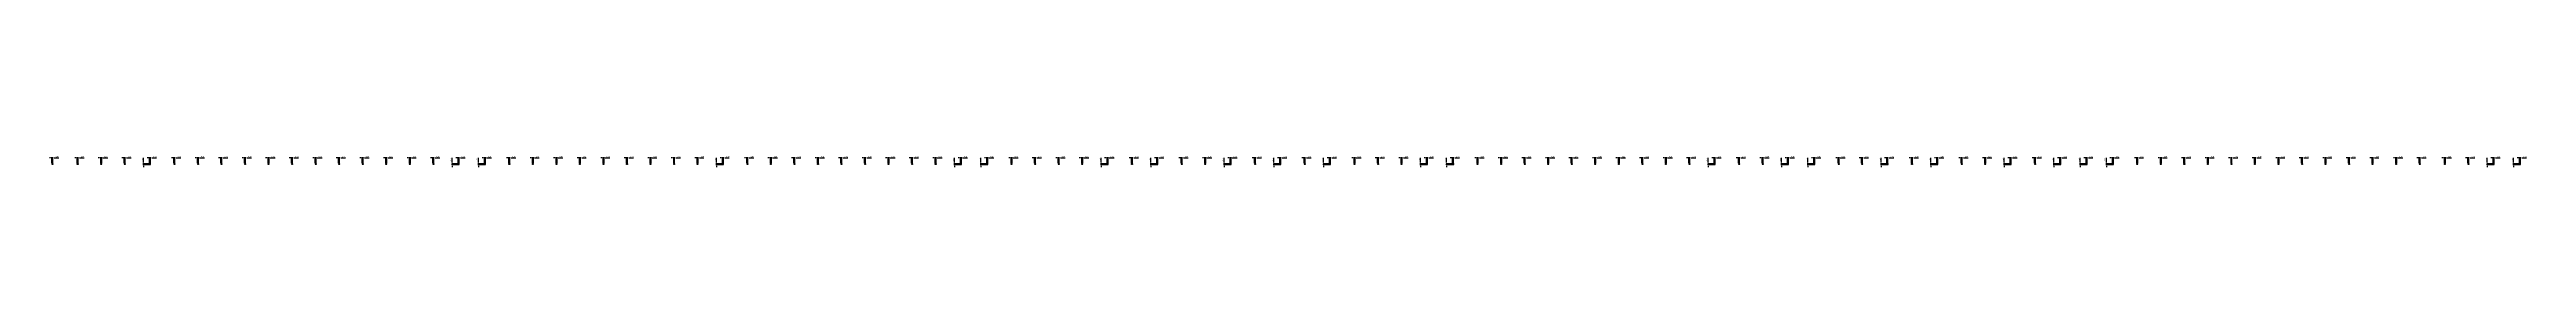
# Model space of a CAD drawing. Extents: x -44 to 14114764, y -20 to 289527804.
# Drawn here: x 359039 to 360281, y 7353478 to 7353483 of the extents above; entities that cross this region are included whole.
import ezdxf

# ---------------------------------------------------------------- set-up
doc = ezdxf.new("R2010")
doc.units = 0
doc.header["$PDMODE"] = 3
doc.header["$PDSIZE"] = 0.1
doc.layers.add('DETALHE_POCO_COT', color=8, linetype='Continuous')
doc.layers.add('DETALHE_POCO_FOR', color=7, linetype='Continuous')
doc.styles.get("Standard").update_dxf_attribs({"font": 'times.ttf'})
doc.dimstyles.new('ISO-25', dxfattribs={"dimtxt": 2.5, "dimasz": 2.5, "dimexe": 1.25, "dimexo": 0.625, "dimtad": 1, "dimtxsty": 'Standard', "dimcen": 2.5, "dimadec": 0, "dimazin": 0, "dimtfac": 1, "dimtmove": 0, "dimatfit": 3, "dimfxl": 1, "dimarcsym": 0})

# ---------------------------------------------------------------- blocks, each defined once
blk = doc.blocks.new('*D73')
at = {"layer": 'Defpoints', "color": 0, "transparency": 16777216}
for p in [(359040.8, 7353482.4), (359040.3, 7353479.4), (359040.8, 7353479.4)]:
    blk.add_point(p, dxfattribs=at)
at = {"layer": 'DETALHE_POCO_COT', "color": 0, "lineweight": -2, "transparency": 16777216}
for p, q in [((359039.7, 7353482.4), (359039.1, 7353482.4)), ((359040.3, 7353479.6), (359040.3, 7353482.7)), ((359040.3, 7353482.4), (359040.8, 7353482.4)), ((359040.8, 7353479.6), (359040.8, 7353482.7)), ((359041.4, 7353482.4), (359043.8, 7353482.4))]:
    blk.add_line(p, q, dxfattribs=at)
at = {"layer": 'DETALHE_POCO_COT', "color": 0, "transparency": 16777216}
for points in [[(359039.7, 7353482.5), (359039.7, 7353482.3), (359040.3, 7353482.4)], [(359041.4, 7353482.5), (359041.4, 7353482.3), (359040.8, 7353482.4)]]:
    blk.add_solid(points, dxfattribs=at)
at = {"layer": 'DETALHE_POCO_COT', "color": 0, "transparency": 16777216, "insert": (359042.9, 7353482.9), "char_height": 0.6, "attachment_point": 5}
blk.add_mtext('0.50', dxfattribs=at)
blk = doc.blocks.new('*D75')
at = {"layer": 'Defpoints', "color": 0, "transparency": 16777216}
for p in [(359053.5, 7353482.4), (359053, 7353479.4), (359053.5, 7353479.4)]:
    blk.add_point(p, dxfattribs=at)
at = {"layer": 'DETALHE_POCO_COT', "color": 0, "lineweight": -2, "transparency": 16777216}
for p, q in [((359052.4, 7353482.4), (359051.8, 7353482.4)), ((359053, 7353479.6), (359053, 7353482.7)), ((359053, 7353482.4), (359053.5, 7353482.4)), ((359053.5, 7353479.6), (359053.5, 7353482.7)), ((359054.1, 7353482.4), (359056.5, 7353482.4))]:
    blk.add_line(p, q, dxfattribs=at)
at = {"layer": 'DETALHE_POCO_COT', "color": 0, "transparency": 16777216}
for points in [[(359052.4, 7353482.5), (359052.4, 7353482.3), (359053, 7353482.4)], [(359054.1, 7353482.5), (359054.1, 7353482.3), (359053.5, 7353482.4)]]:
    blk.add_solid(points, dxfattribs=at)
at = {"layer": 'DETALHE_POCO_COT', "color": 0, "transparency": 16777216, "insert": (359055.6, 7353482.9), "char_height": 0.6, "attachment_point": 5}
blk.add_mtext('0.50', dxfattribs=at)
blk = doc.blocks.new('*D77')
at = {"layer": 'Defpoints', "color": 0, "transparency": 16777216}
for p in [(359065.3, 7353482.4), (359064.8, 7353479.4), (359065.3, 7353479.4)]:
    blk.add_point(p, dxfattribs=at)
at = {"layer": 'DETALHE_POCO_COT', "color": 0, "lineweight": -2, "transparency": 16777216}
for p, q in [((359064.2, 7353482.4), (359063.6, 7353482.4)), ((359064.8, 7353479.6), (359064.8, 7353482.7)), ((359064.8, 7353482.4), (359065.3, 7353482.4)), ((359065.3, 7353479.6), (359065.3, 7353482.7)), ((359065.9, 7353482.4), (359068.3, 7353482.4))]:
    blk.add_line(p, q, dxfattribs=at)
at = {"layer": 'DETALHE_POCO_COT', "color": 0, "transparency": 16777216}
for points in [[(359064.2, 7353482.5), (359064.2, 7353482.3), (359064.8, 7353482.4)], [(359065.9, 7353482.5), (359065.9, 7353482.3), (359065.3, 7353482.4)]]:
    blk.add_solid(points, dxfattribs=at)
at = {"layer": 'DETALHE_POCO_COT', "color": 0, "transparency": 16777216, "insert": (359067.4, 7353482.9), "char_height": 0.6, "attachment_point": 5}
blk.add_mtext('0.50', dxfattribs=at)
blk = doc.blocks.new('*D79')
at = {"layer": 'Defpoints', "color": 0, "transparency": 16777216}
for p in [(359077.1, 7353482.4), (359076.6, 7353479.4), (359077.1, 7353479.4)]:
    blk.add_point(p, dxfattribs=at)
at = {"layer": 'DETALHE_POCO_COT', "color": 0, "lineweight": -2, "transparency": 16777216}
for p, q in [((359076, 7353482.4), (359075.4, 7353482.4)), ((359076.6, 7353479.6), (359076.6, 7353482.7)), ((359076.6, 7353482.4), (359077.1, 7353482.4)), ((359077.1, 7353479.6), (359077.1, 7353482.7)), ((359077.7, 7353482.4), (359080.1, 7353482.4))]:
    blk.add_line(p, q, dxfattribs=at)
at = {"layer": 'DETALHE_POCO_COT', "color": 0, "transparency": 16777216}
for points in [[(359076, 7353482.5), (359076, 7353482.3), (359076.6, 7353482.4)], [(359077.7, 7353482.5), (359077.7, 7353482.3), (359077.1, 7353482.4)]]:
    blk.add_solid(points, dxfattribs=at)
at = {"layer": 'DETALHE_POCO_COT', "color": 0, "transparency": 16777216, "insert": (359079.2, 7353482.9), "char_height": 0.6, "attachment_point": 5}
blk.add_mtext('0.50', dxfattribs=at)
blk = doc.blocks.new('*D81')
at = {"layer": 'Defpoints', "color": 0, "transparency": 16777216}
for p in [(359089.8, 7353482.4), (359089.3, 7353479.4), (359089.8, 7353479.4)]:
    blk.add_point(p, dxfattribs=at)
at = {"layer": 'DETALHE_POCO_COT', "color": 0, "lineweight": -2, "transparency": 16777216}
for p, q in [((359088.7, 7353482.4), (359088.1, 7353482.4)), ((359089.3, 7353479.6), (359089.3, 7353482.7)), ((359089.3, 7353482.4), (359089.8, 7353482.4)), ((359089.8, 7353479.6), (359089.8, 7353482.7)), ((359090.4, 7353482.4), (359092.8, 7353482.4))]:
    blk.add_line(p, q, dxfattribs=at)
at = {"layer": 'DETALHE_POCO_COT', "color": 0, "transparency": 16777216}
for points in [[(359088.7, 7353482.5), (359088.7, 7353482.3), (359089.3, 7353482.4)], [(359090.4, 7353482.5), (359090.4, 7353482.3), (359089.8, 7353482.4)]]:
    blk.add_solid(points, dxfattribs=at)
at = {"layer": 'DETALHE_POCO_COT', "color": 0, "transparency": 16777216, "insert": (359091.9, 7353482.9), "char_height": 0.6, "attachment_point": 5}
blk.add_mtext('0.50', dxfattribs=at)
blk = doc.blocks.new('*D82')
at = {"layer": 'Defpoints', "color": 0, "transparency": 16777216}
for p in [(359086.3, 7353479.4), (359089.3, 7353479.4), (359089.3, 7353478.9)]:
    blk.add_point(p, dxfattribs=at)
at = {"layer": 'DETALHE_POCO_COT', "color": 0, "lineweight": -2, "transparency": 16777216}
for p, q in [((359086.3, 7353480), (359086.3, 7353482.4)), ((359089.1, 7353479.4), (359086, 7353479.4)), ((359089.1, 7353478.9), (359086, 7353478.9)), ((359086.3, 7353478.9), (359086.3, 7353479.4)), ((359086.3, 7353478.3), (359086.3, 7353477.7))]:
    blk.add_line(p, q, dxfattribs=at)
at = {"layer": 'DETALHE_POCO_COT', "color": 0, "transparency": 16777216}
for points in [[(359086.2, 7353480), (359086.4, 7353480), (359086.3, 7353479.4)], [(359086.2, 7353478.3), (359086.4, 7353478.3), (359086.3, 7353478.9)]]:
    blk.add_solid(points, dxfattribs=at)
at = {"layer": 'DETALHE_POCO_COT', "color": 0, "transparency": 16777216, "insert": (359085.8, 7353481.5), "char_height": 0.6, "attachment_point": 5, "rotation": 90}
blk.add_mtext('0.50', dxfattribs=at)
blk = doc.blocks.new('*D84')
at = {"layer": 'Defpoints', "color": 0, "transparency": 16777216}
for p in [(359102, 7353482.4), (359101.5, 7353479.4), (359102, 7353479.4)]:
    blk.add_point(p, dxfattribs=at)
at = {"layer": 'DETALHE_POCO_COT', "color": 0, "lineweight": -2, "transparency": 16777216}
for p, q in [((359100.9, 7353482.4), (359100.3, 7353482.4)), ((359101.5, 7353479.6), (359101.5, 7353482.7)), ((359101.5, 7353482.4), (359102, 7353482.4)), ((359102, 7353479.6), (359102, 7353482.7)), ((359102.6, 7353482.4), (359105, 7353482.4))]:
    blk.add_line(p, q, dxfattribs=at)
at = {"layer": 'DETALHE_POCO_COT', "color": 0, "transparency": 16777216}
for points in [[(359100.9, 7353482.5), (359100.9, 7353482.3), (359101.5, 7353482.4)], [(359102.6, 7353482.5), (359102.6, 7353482.3), (359102, 7353482.4)]]:
    blk.add_solid(points, dxfattribs=at)
at = {"layer": 'DETALHE_POCO_COT', "color": 0, "transparency": 16777216, "insert": (359104.1, 7353482.9), "char_height": 0.6, "attachment_point": 5}
blk.add_mtext('0.50', dxfattribs=at)
blk = doc.blocks.new('*D86')
at = {"layer": 'Defpoints', "color": 0, "transparency": 16777216}
for p in [(359113.8, 7353482.4), (359113.3, 7353479.4), (359113.8, 7353479.4)]:
    blk.add_point(p, dxfattribs=at)
at = {"layer": 'DETALHE_POCO_COT', "color": 0, "lineweight": -2, "transparency": 16777216}
for p, q in [((359112.7, 7353482.4), (359112.1, 7353482.4)), ((359113.3, 7353479.6), (359113.3, 7353482.7)), ((359113.3, 7353482.4), (359113.8, 7353482.4)), ((359113.8, 7353479.6), (359113.8, 7353482.7)), ((359114.4, 7353482.4), (359116.8, 7353482.4))]:
    blk.add_line(p, q, dxfattribs=at)
at = {"layer": 'DETALHE_POCO_COT', "color": 0, "transparency": 16777216}
for points in [[(359112.7, 7353482.5), (359112.7, 7353482.3), (359113.3, 7353482.4)], [(359114.4, 7353482.5), (359114.4, 7353482.3), (359113.8, 7353482.4)]]:
    blk.add_solid(points, dxfattribs=at)
at = {"layer": 'DETALHE_POCO_COT', "color": 0, "transparency": 16777216, "insert": (359115.9, 7353482.9), "char_height": 0.6, "attachment_point": 5}
blk.add_mtext('0.50', dxfattribs=at)
blk = doc.blocks.new('*D88')
at = {"layer": 'Defpoints', "color": 0, "transparency": 16777216}
for p in [(359125.6, 7353482.4), (359125.1, 7353479.4), (359125.6, 7353479.4)]:
    blk.add_point(p, dxfattribs=at)
at = {"layer": 'DETALHE_POCO_COT', "color": 0, "lineweight": -2, "transparency": 16777216}
for p, q in [((359124.5, 7353482.4), (359123.9, 7353482.4)), ((359125.1, 7353479.6), (359125.1, 7353482.7)), ((359125.1, 7353482.4), (359125.6, 7353482.4)), ((359125.6, 7353479.6), (359125.6, 7353482.7)), ((359126.2, 7353482.4), (359128.6, 7353482.4))]:
    blk.add_line(p, q, dxfattribs=at)
at = {"layer": 'DETALHE_POCO_COT', "color": 0, "transparency": 16777216}
for points in [[(359124.5, 7353482.5), (359124.5, 7353482.3), (359125.1, 7353482.4)], [(359126.2, 7353482.5), (359126.2, 7353482.3), (359125.6, 7353482.4)]]:
    blk.add_solid(points, dxfattribs=at)
at = {"layer": 'DETALHE_POCO_COT', "color": 0, "transparency": 16777216, "insert": (359127.7, 7353482.9), "char_height": 0.6, "attachment_point": 5}
blk.add_mtext('0.50', dxfattribs=at)
blk = doc.blocks.new('*D90')
at = {"layer": 'Defpoints', "color": 0, "transparency": 16777216}
for p in [(359137.4, 7353482.4), (359136.9, 7353479.4), (359137.4, 7353479.4)]:
    blk.add_point(p, dxfattribs=at)
at = {"layer": 'DETALHE_POCO_COT', "color": 0, "lineweight": -2, "transparency": 16777216}
for p, q in [((359136.3, 7353482.4), (359135.7, 7353482.4)), ((359136.9, 7353479.6), (359136.9, 7353482.7)), ((359136.9, 7353482.4), (359137.4, 7353482.4)), ((359137.4, 7353479.6), (359137.4, 7353482.7)), ((359138, 7353482.4), (359140.4, 7353482.4))]:
    blk.add_line(p, q, dxfattribs=at)
at = {"layer": 'DETALHE_POCO_COT', "color": 0, "transparency": 16777216}
for points in [[(359136.3, 7353482.5), (359136.3, 7353482.3), (359136.9, 7353482.4)], [(359138, 7353482.5), (359138, 7353482.3), (359137.4, 7353482.4)]]:
    blk.add_solid(points, dxfattribs=at)
at = {"layer": 'DETALHE_POCO_COT', "color": 0, "transparency": 16777216, "insert": (359139.5, 7353482.9), "char_height": 0.6, "attachment_point": 5}
blk.add_mtext('0.50', dxfattribs=at)
blk = doc.blocks.new('*D92')
at = {"layer": 'Defpoints', "color": 0, "transparency": 16777216}
for p in [(359149.2, 7353482.4), (359148.7, 7353479.4), (359149.2, 7353479.4)]:
    blk.add_point(p, dxfattribs=at)
at = {"layer": 'DETALHE_POCO_COT', "color": 0, "lineweight": -2, "transparency": 16777216}
for p, q in [((359148.1, 7353482.4), (359147.5, 7353482.4)), ((359148.7, 7353479.6), (359148.7, 7353482.7)), ((359148.7, 7353482.4), (359149.2, 7353482.4)), ((359149.2, 7353479.6), (359149.2, 7353482.7)), ((359149.8, 7353482.4), (359152.2, 7353482.4))]:
    blk.add_line(p, q, dxfattribs=at)
at = {"layer": 'DETALHE_POCO_COT', "color": 0, "transparency": 16777216}
for points in [[(359148.1, 7353482.5), (359148.1, 7353482.3), (359148.7, 7353482.4)], [(359149.8, 7353482.5), (359149.8, 7353482.3), (359149.2, 7353482.4)]]:
    blk.add_solid(points, dxfattribs=at)
at = {"layer": 'DETALHE_POCO_COT', "color": 0, "transparency": 16777216, "insert": (359151.3, 7353482.9), "char_height": 0.6, "attachment_point": 5}
blk.add_mtext('0.50', dxfattribs=at)
blk = doc.blocks.new('*D94')
at = {"layer": 'Defpoints', "color": 0, "transparency": 16777216}
for p in [(359161, 7353482.4), (359160.5, 7353479.4), (359161, 7353479.4)]:
    blk.add_point(p, dxfattribs=at)
at = {"layer": 'DETALHE_POCO_COT', "color": 0, "lineweight": -2, "transparency": 16777216}
for p, q in [((359159.9, 7353482.4), (359159.3, 7353482.4)), ((359160.5, 7353479.6), (359160.5, 7353482.7)), ((359160.5, 7353482.4), (359161, 7353482.4)), ((359161, 7353479.6), (359161, 7353482.7)), ((359161.6, 7353482.4), (359164, 7353482.4))]:
    blk.add_line(p, q, dxfattribs=at)
at = {"layer": 'DETALHE_POCO_COT', "color": 0, "transparency": 16777216}
for points in [[(359159.9, 7353482.5), (359159.9, 7353482.3), (359160.5, 7353482.4)], [(359161.6, 7353482.5), (359161.6, 7353482.3), (359161, 7353482.4)]]:
    blk.add_solid(points, dxfattribs=at)
at = {"layer": 'DETALHE_POCO_COT', "color": 0, "transparency": 16777216, "insert": (359163.1, 7353482.9), "char_height": 0.6, "attachment_point": 5}
blk.add_mtext('0.50', dxfattribs=at)
blk = doc.blocks.new('*D96')
at = {"layer": 'Defpoints', "color": 0, "transparency": 16777216}
for p in [(359172.8, 7353482.4), (359172.3, 7353479.4), (359172.8, 7353479.4)]:
    blk.add_point(p, dxfattribs=at)
at = {"layer": 'DETALHE_POCO_COT', "color": 0, "lineweight": -2, "transparency": 16777216}
for p, q in [((359171.7, 7353482.4), (359171.1, 7353482.4)), ((359172.3, 7353479.6), (359172.3, 7353482.7)), ((359172.3, 7353482.4), (359172.8, 7353482.4)), ((359172.8, 7353479.6), (359172.8, 7353482.7)), ((359173.4, 7353482.4), (359175.8, 7353482.4))]:
    blk.add_line(p, q, dxfattribs=at)
at = {"layer": 'DETALHE_POCO_COT', "color": 0, "transparency": 16777216}
for points in [[(359171.7, 7353482.5), (359171.7, 7353482.3), (359172.3, 7353482.4)], [(359173.4, 7353482.5), (359173.4, 7353482.3), (359172.8, 7353482.4)]]:
    blk.add_solid(points, dxfattribs=at)
at = {"layer": 'DETALHE_POCO_COT', "color": 0, "transparency": 16777216, "insert": (359174.9, 7353482.9), "char_height": 0.6, "attachment_point": 5}
blk.add_mtext('0.50', dxfattribs=at)
blk = doc.blocks.new('*D98')
at = {"layer": 'Defpoints', "color": 0, "transparency": 16777216}
for p in [(359184.6, 7353482.4), (359184.1, 7353479.4), (359184.6, 7353479.4)]:
    blk.add_point(p, dxfattribs=at)
at = {"layer": 'DETALHE_POCO_COT', "color": 0, "lineweight": -2, "transparency": 16777216}
for p, q in [((359183.5, 7353482.4), (359182.9, 7353482.4)), ((359184.1, 7353479.6), (359184.1, 7353482.7)), ((359184.1, 7353482.4), (359184.6, 7353482.4)), ((359184.6, 7353479.6), (359184.6, 7353482.7)), ((359185.2, 7353482.4), (359187.6, 7353482.4))]:
    blk.add_line(p, q, dxfattribs=at)
at = {"layer": 'DETALHE_POCO_COT', "color": 0, "transparency": 16777216}
for points in [[(359183.5, 7353482.5), (359183.5, 7353482.3), (359184.1, 7353482.4)], [(359185.2, 7353482.5), (359185.2, 7353482.3), (359184.6, 7353482.4)]]:
    blk.add_solid(points, dxfattribs=at)
at = {"layer": 'DETALHE_POCO_COT', "color": 0, "transparency": 16777216, "insert": (359186.7, 7353482.9), "char_height": 0.6, "attachment_point": 5}
blk.add_mtext('0.50', dxfattribs=at)
blk = doc.blocks.new('*D100')
at = {"layer": 'Defpoints', "color": 0, "transparency": 16777216}
for p in [(359196.4, 7353482.4), (359195.9, 7353479.4), (359196.4, 7353479.4)]:
    blk.add_point(p, dxfattribs=at)
at = {"layer": 'DETALHE_POCO_COT', "color": 0, "lineweight": -2, "transparency": 16777216}
for p, q in [((359195.3, 7353482.4), (359194.7, 7353482.4)), ((359195.9, 7353479.6), (359195.9, 7353482.7)), ((359195.9, 7353482.4), (359196.4, 7353482.4)), ((359196.4, 7353479.6), (359196.4, 7353482.7)), ((359197, 7353482.4), (359199.4, 7353482.4))]:
    blk.add_line(p, q, dxfattribs=at)
at = {"layer": 'DETALHE_POCO_COT', "color": 0, "transparency": 16777216}
for points in [[(359195.3, 7353482.5), (359195.3, 7353482.3), (359195.9, 7353482.4)], [(359197, 7353482.5), (359197, 7353482.3), (359196.4, 7353482.4)]]:
    blk.add_solid(points, dxfattribs=at)
at = {"layer": 'DETALHE_POCO_COT', "color": 0, "transparency": 16777216, "insert": (359198.5, 7353482.9), "char_height": 0.6, "attachment_point": 5}
blk.add_mtext('0.50', dxfattribs=at)
blk = doc.blocks.new('*D102')
at = {"layer": 'Defpoints', "color": 0, "transparency": 16777216}
for p in [(359208.3, 7353482.4), (359207.8, 7353479.4), (359208.3, 7353479.4)]:
    blk.add_point(p, dxfattribs=at)
at = {"layer": 'DETALHE_POCO_COT', "color": 0, "lineweight": -2, "transparency": 16777216}
for p, q in [((359207.2, 7353482.4), (359206.6, 7353482.4)), ((359207.8, 7353479.6), (359207.8, 7353482.7)), ((359207.8, 7353482.4), (359208.3, 7353482.4)), ((359208.3, 7353479.6), (359208.3, 7353482.7)), ((359208.9, 7353482.4), (359211.2, 7353482.4))]:
    blk.add_line(p, q, dxfattribs=at)
at = {"layer": 'DETALHE_POCO_COT', "color": 0, "transparency": 16777216}
for points in [[(359207.2, 7353482.5), (359207.2, 7353482.3), (359207.8, 7353482.4)], [(359208.9, 7353482.5), (359208.9, 7353482.3), (359208.3, 7353482.4)]]:
    blk.add_solid(points, dxfattribs=at)
at = {"layer": 'DETALHE_POCO_COT', "color": 0, "transparency": 16777216, "insert": (359210.3, 7353482.9), "char_height": 0.6, "attachment_point": 5}
blk.add_mtext('0.50', dxfattribs=at)
blk = doc.blocks.new('*D104')
at = {"layer": 'Defpoints', "color": 0, "transparency": 16777216}
for p in [(359220.1, 7353482.4), (359219.6, 7353479.4), (359220.1, 7353479.4)]:
    blk.add_point(p, dxfattribs=at)
at = {"layer": 'DETALHE_POCO_COT', "color": 0, "lineweight": -2, "transparency": 16777216}
for p, q in [((359219, 7353482.4), (359218.4, 7353482.4)), ((359219.6, 7353479.6), (359219.6, 7353482.7)), ((359219.6, 7353482.4), (359220.1, 7353482.4)), ((359220.1, 7353479.6), (359220.1, 7353482.7)), ((359220.7, 7353482.4), (359223, 7353482.4))]:
    blk.add_line(p, q, dxfattribs=at)
at = {"layer": 'DETALHE_POCO_COT', "color": 0, "transparency": 16777216}
for points in [[(359219, 7353482.5), (359219, 7353482.3), (359219.6, 7353482.4)], [(359220.7, 7353482.5), (359220.7, 7353482.3), (359220.1, 7353482.4)]]:
    blk.add_solid(points, dxfattribs=at)
at = {"layer": 'DETALHE_POCO_COT', "color": 0, "transparency": 16777216, "insert": (359222.1, 7353482.9), "char_height": 0.6, "attachment_point": 5}
blk.add_mtext('0.50', dxfattribs=at)
blk = doc.blocks.new('*D106')
at = {"layer": 'Defpoints', "color": 0, "transparency": 16777216}
for p in [(359231.9, 7353482.4), (359231.4, 7353479.4), (359231.9, 7353479.4)]:
    blk.add_point(p, dxfattribs=at)
at = {"layer": 'DETALHE_POCO_COT', "color": 0, "lineweight": -2, "transparency": 16777216}
for p, q in [((359230.8, 7353482.4), (359230.2, 7353482.4)), ((359231.4, 7353479.6), (359231.4, 7353482.7)), ((359231.4, 7353482.4), (359231.9, 7353482.4)), ((359231.9, 7353479.6), (359231.9, 7353482.7)), ((359232.5, 7353482.4), (359234.8, 7353482.4))]:
    blk.add_line(p, q, dxfattribs=at)
at = {"layer": 'DETALHE_POCO_COT', "color": 0, "transparency": 16777216}
for points in [[(359230.8, 7353482.5), (359230.8, 7353482.3), (359231.4, 7353482.4)], [(359232.5, 7353482.5), (359232.5, 7353482.3), (359231.9, 7353482.4)]]:
    blk.add_solid(points, dxfattribs=at)
at = {"layer": 'DETALHE_POCO_COT', "color": 0, "transparency": 16777216, "insert": (359233.9, 7353482.9), "char_height": 0.6, "attachment_point": 5}
blk.add_mtext('0.50', dxfattribs=at)
blk = doc.blocks.new('*D108')
at = {"layer": 'Defpoints', "color": 0, "transparency": 16777216}
for p in [(359244.6, 7353482.4), (359244.1, 7353479.4), (359244.6, 7353479.4)]:
    blk.add_point(p, dxfattribs=at)
at = {"layer": 'DETALHE_POCO_COT', "color": 0, "lineweight": -2, "transparency": 16777216}
for p, q in [((359243.5, 7353482.4), (359242.9, 7353482.4)), ((359244.1, 7353479.6), (359244.1, 7353482.7)), ((359244.1, 7353482.4), (359244.6, 7353482.4)), ((359244.6, 7353479.6), (359244.6, 7353482.7)), ((359245.2, 7353482.4), (359247.5, 7353482.4))]:
    blk.add_line(p, q, dxfattribs=at)
at = {"layer": 'DETALHE_POCO_COT', "color": 0, "transparency": 16777216}
for points in [[(359243.5, 7353482.5), (359243.5, 7353482.3), (359244.1, 7353482.4)], [(359245.2, 7353482.5), (359245.2, 7353482.3), (359244.6, 7353482.4)]]:
    blk.add_solid(points, dxfattribs=at)
at = {"layer": 'DETALHE_POCO_COT', "color": 0, "transparency": 16777216, "insert": (359246.6, 7353482.9), "char_height": 0.6, "attachment_point": 5}
blk.add_mtext('0.50', dxfattribs=at)
blk = doc.blocks.new('*D109')
at = {"layer": 'Defpoints', "color": 0, "transparency": 16777216}
for p in [(359241.1, 7353479.4), (359244.1, 7353479.4), (359244.1, 7353478.9)]:
    blk.add_point(p, dxfattribs=at)
at = {"layer": 'DETALHE_POCO_COT', "color": 0, "lineweight": -2, "transparency": 16777216}
for p, q in [((359241.1, 7353480), (359241.1, 7353482.4)), ((359243.9, 7353479.4), (359240.8, 7353479.4)), ((359243.9, 7353478.9), (359240.8, 7353478.9)), ((359241.1, 7353478.9), (359241.1, 7353479.4)), ((359241.1, 7353478.3), (359241.1, 7353477.7))]:
    blk.add_line(p, q, dxfattribs=at)
at = {"layer": 'DETALHE_POCO_COT', "color": 0, "transparency": 16777216}
for points in [[(359241, 7353480), (359241.2, 7353480), (359241.1, 7353479.4)], [(359241, 7353478.3), (359241.2, 7353478.3), (359241.1, 7353478.9)]]:
    blk.add_solid(points, dxfattribs=at)
at = {"layer": 'DETALHE_POCO_COT', "color": 0, "transparency": 16777216, "insert": (359240.6, 7353481.5), "char_height": 0.6, "attachment_point": 5, "rotation": 90}
blk.add_mtext('0.50', dxfattribs=at)
blk = doc.blocks.new('*D111')
at = {"layer": 'Defpoints', "color": 0, "transparency": 16777216}
for p in [(359257.7, 7353482.4), (359257.2, 7353479.4), (359257.7, 7353479.4)]:
    blk.add_point(p, dxfattribs=at)
at = {"layer": 'DETALHE_POCO_COT', "color": 0, "lineweight": -2, "transparency": 16777216}
for p, q in [((359256.6, 7353482.4), (359256, 7353482.4)), ((359257.2, 7353479.6), (359257.2, 7353482.7)), ((359257.2, 7353482.4), (359257.7, 7353482.4)), ((359257.7, 7353479.6), (359257.7, 7353482.7)), ((359258.3, 7353482.4), (359260.7, 7353482.4))]:
    blk.add_line(p, q, dxfattribs=at)
at = {"layer": 'DETALHE_POCO_COT', "color": 0, "transparency": 16777216}
for points in [[(359256.6, 7353482.5), (359256.6, 7353482.3), (359257.2, 7353482.4)], [(359258.3, 7353482.5), (359258.3, 7353482.3), (359257.7, 7353482.4)]]:
    blk.add_solid(points, dxfattribs=at)
at = {"layer": 'DETALHE_POCO_COT', "color": 0, "transparency": 16777216, "insert": (359259.8, 7353482.9), "char_height": 0.6, "attachment_point": 5}
blk.add_mtext('0.50', dxfattribs=at)
blk = doc.blocks.new('*D112')
at = {"layer": 'Defpoints', "color": 0, "transparency": 16777216}
for p in [(359254.2, 7353479.4), (359257.2, 7353479.4), (359257.2, 7353478.9)]:
    blk.add_point(p, dxfattribs=at)
at = {"layer": 'DETALHE_POCO_COT', "color": 0, "lineweight": -2, "transparency": 16777216}
for p, q in [((359254.2, 7353480), (359254.2, 7353482.4)), ((359257.1, 7353479.4), (359253.9, 7353479.4)), ((359257.1, 7353478.9), (359253.9, 7353478.9)), ((359254.2, 7353478.9), (359254.2, 7353479.4)), ((359254.2, 7353478.3), (359254.2, 7353477.7))]:
    blk.add_line(p, q, dxfattribs=at)
at = {"layer": 'DETALHE_POCO_COT', "color": 0, "transparency": 16777216}
for points in [[(359254.1, 7353480), (359254.3, 7353480), (359254.2, 7353479.4)], [(359254.1, 7353478.3), (359254.3, 7353478.3), (359254.2, 7353478.9)]]:
    blk.add_solid(points, dxfattribs=at)
at = {"layer": 'DETALHE_POCO_COT', "color": 0, "transparency": 16777216, "insert": (359253.7, 7353481.5), "char_height": 0.6, "attachment_point": 5, "rotation": 90}
blk.add_mtext('0.50', dxfattribs=at)
blk = doc.blocks.new('*D114')
at = {"layer": 'Defpoints', "color": 0, "transparency": 16777216}
for p in [(359270, 7353482.4), (359269.5, 7353479.4), (359270, 7353479.4)]:
    blk.add_point(p, dxfattribs=at)
at = {"layer": 'DETALHE_POCO_COT', "color": 0, "lineweight": -2, "transparency": 16777216}
for p, q in [((359268.9, 7353482.4), (359268.3, 7353482.4)), ((359269.5, 7353479.6), (359269.5, 7353482.7)), ((359269.5, 7353482.4), (359270, 7353482.4)), ((359270, 7353479.6), (359270, 7353482.7)), ((359270.6, 7353482.4), (359272.9, 7353482.4))]:
    blk.add_line(p, q, dxfattribs=at)
at = {"layer": 'DETALHE_POCO_COT', "color": 0, "transparency": 16777216}
for points in [[(359268.9, 7353482.5), (359268.9, 7353482.3), (359269.5, 7353482.4)], [(359270.6, 7353482.5), (359270.6, 7353482.3), (359270, 7353482.4)]]:
    blk.add_solid(points, dxfattribs=at)
at = {"layer": 'DETALHE_POCO_COT', "color": 0, "transparency": 16777216, "insert": (359272, 7353482.9), "char_height": 0.6, "attachment_point": 5}
blk.add_mtext('0.50', dxfattribs=at)
blk = doc.blocks.new('*D116')
at = {"layer": 'Defpoints', "color": 0, "transparency": 16777216}
for p in [(359281.8, 7353482.4), (359281.3, 7353479.4), (359281.8, 7353479.4)]:
    blk.add_point(p, dxfattribs=at)
at = {"layer": 'DETALHE_POCO_COT', "color": 0, "lineweight": -2, "transparency": 16777216}
for p, q in [((359280.7, 7353482.4), (359280.1, 7353482.4)), ((359281.3, 7353479.6), (359281.3, 7353482.7)), ((359281.3, 7353482.4), (359281.8, 7353482.4)), ((359281.8, 7353479.6), (359281.8, 7353482.7)), ((359282.4, 7353482.4), (359284.7, 7353482.4))]:
    blk.add_line(p, q, dxfattribs=at)
at = {"layer": 'DETALHE_POCO_COT', "color": 0, "transparency": 16777216}
for points in [[(359280.7, 7353482.5), (359280.7, 7353482.3), (359281.3, 7353482.4)], [(359282.4, 7353482.5), (359282.4, 7353482.3), (359281.8, 7353482.4)]]:
    blk.add_solid(points, dxfattribs=at)
at = {"layer": 'DETALHE_POCO_COT', "color": 0, "transparency": 16777216, "insert": (359283.8, 7353482.9), "char_height": 0.6, "attachment_point": 5}
blk.add_mtext('0.50', dxfattribs=at)
blk = doc.blocks.new('*D118')
at = {"layer": 'Defpoints', "color": 0, "transparency": 16777216}
for p in [(359293.6, 7353482.4), (359293.1, 7353479.4), (359293.6, 7353479.4)]:
    blk.add_point(p, dxfattribs=at)
at = {"layer": 'DETALHE_POCO_COT', "color": 0, "lineweight": -2, "transparency": 16777216}
for p, q in [((359292.5, 7353482.4), (359291.9, 7353482.4)), ((359293.1, 7353479.6), (359293.1, 7353482.7)), ((359293.1, 7353482.4), (359293.6, 7353482.4)), ((359293.6, 7353479.6), (359293.6, 7353482.7)), ((359294.2, 7353482.4), (359296.5, 7353482.4))]:
    blk.add_line(p, q, dxfattribs=at)
at = {"layer": 'DETALHE_POCO_COT', "color": 0, "transparency": 16777216}
for points in [[(359292.5, 7353482.5), (359292.5, 7353482.3), (359293.1, 7353482.4)], [(359294.2, 7353482.5), (359294.2, 7353482.3), (359293.6, 7353482.4)]]:
    blk.add_solid(points, dxfattribs=at)
at = {"layer": 'DETALHE_POCO_COT', "color": 0, "transparency": 16777216, "insert": (359295.6, 7353482.9), "char_height": 0.6, "attachment_point": 5}
blk.add_mtext('0.50', dxfattribs=at)
blk = doc.blocks.new('*D120')
at = {"layer": 'Defpoints', "color": 0, "transparency": 16777216}
for p in [(359305.4, 7353482.4), (359304.9, 7353479.4), (359305.4, 7353479.4)]:
    blk.add_point(p, dxfattribs=at)
at = {"layer": 'DETALHE_POCO_COT', "color": 0, "lineweight": -2, "transparency": 16777216}
for p, q in [((359304.3, 7353482.4), (359303.7, 7353482.4)), ((359304.9, 7353479.6), (359304.9, 7353482.7)), ((359304.9, 7353482.4), (359305.4, 7353482.4)), ((359305.4, 7353479.6), (359305.4, 7353482.7)), ((359306, 7353482.4), (359308.3, 7353482.4))]:
    blk.add_line(p, q, dxfattribs=at)
at = {"layer": 'DETALHE_POCO_COT', "color": 0, "transparency": 16777216}
for points in [[(359304.3, 7353482.5), (359304.3, 7353482.3), (359304.9, 7353482.4)], [(359306, 7353482.5), (359306, 7353482.3), (359305.4, 7353482.4)]]:
    blk.add_solid(points, dxfattribs=at)
at = {"layer": 'DETALHE_POCO_COT', "color": 0, "transparency": 16777216, "insert": (359307.4, 7353482.9), "char_height": 0.6, "attachment_point": 5}
blk.add_mtext('0.50', dxfattribs=at)
blk = doc.blocks.new('*D122')
at = {"layer": 'Defpoints', "color": 0, "transparency": 16777216}
for p in [(359317.2, 7353482.4), (359316.7, 7353479.4), (359317.2, 7353479.4)]:
    blk.add_point(p, dxfattribs=at)
at = {"layer": 'DETALHE_POCO_COT', "color": 0, "lineweight": -2, "transparency": 16777216}
for p, q in [((359316.1, 7353482.4), (359315.5, 7353482.4)), ((359316.7, 7353479.6), (359316.7, 7353482.7)), ((359316.7, 7353482.4), (359317.2, 7353482.4)), ((359317.2, 7353479.6), (359317.2, 7353482.7)), ((359317.8, 7353482.4), (359320.1, 7353482.4))]:
    blk.add_line(p, q, dxfattribs=at)
at = {"layer": 'DETALHE_POCO_COT', "color": 0, "transparency": 16777216}
for points in [[(359316.1, 7353482.5), (359316.1, 7353482.3), (359316.7, 7353482.4)], [(359317.8, 7353482.5), (359317.8, 7353482.3), (359317.2, 7353482.4)]]:
    blk.add_solid(points, dxfattribs=at)
at = {"layer": 'DETALHE_POCO_COT', "color": 0, "transparency": 16777216, "insert": (359319.3, 7353482.9), "char_height": 0.6, "attachment_point": 5}
blk.add_mtext('0.50', dxfattribs=at)
blk = doc.blocks.new('*D124')
at = {"layer": 'Defpoints', "color": 0, "transparency": 16777216}
for p in [(359329, 7353482.4), (359328.5, 7353479.4), (359329, 7353479.4)]:
    blk.add_point(p, dxfattribs=at)
at = {"layer": 'DETALHE_POCO_COT', "color": 0, "lineweight": -2, "transparency": 16777216}
for p, q in [((359327.9, 7353482.4), (359327.3, 7353482.4)), ((359328.5, 7353479.6), (359328.5, 7353482.7)), ((359328.5, 7353482.4), (359329, 7353482.4)), ((359329, 7353479.6), (359329, 7353482.7)), ((359329.6, 7353482.4), (359331.9, 7353482.4))]:
    blk.add_line(p, q, dxfattribs=at)
at = {"layer": 'DETALHE_POCO_COT', "color": 0, "transparency": 16777216}
for points in [[(359327.9, 7353482.5), (359327.9, 7353482.3), (359328.5, 7353482.4)], [(359329.6, 7353482.5), (359329.6, 7353482.3), (359329, 7353482.4)]]:
    blk.add_solid(points, dxfattribs=at)
at = {"layer": 'DETALHE_POCO_COT', "color": 0, "transparency": 16777216, "insert": (359331.1, 7353482.9), "char_height": 0.6, "attachment_point": 5}
blk.add_mtext('0.50', dxfattribs=at)
blk = doc.blocks.new('*D126')
at = {"layer": 'Defpoints', "color": 0, "transparency": 16777216}
for p in [(359340.8, 7353482.4), (359340.3, 7353479.4), (359340.8, 7353479.4)]:
    blk.add_point(p, dxfattribs=at)
at = {"layer": 'DETALHE_POCO_COT', "color": 0, "lineweight": -2, "transparency": 16777216}
for p, q in [((359339.7, 7353482.4), (359339.1, 7353482.4)), ((359340.3, 7353479.6), (359340.3, 7353482.7)), ((359340.3, 7353482.4), (359340.8, 7353482.4)), ((359340.8, 7353479.6), (359340.8, 7353482.7)), ((359341.4, 7353482.4), (359343.7, 7353482.4))]:
    blk.add_line(p, q, dxfattribs=at)
at = {"layer": 'DETALHE_POCO_COT', "color": 0, "transparency": 16777216}
for points in [[(359339.7, 7353482.5), (359339.7, 7353482.3), (359340.3, 7353482.4)], [(359341.4, 7353482.5), (359341.4, 7353482.3), (359340.8, 7353482.4)]]:
    blk.add_solid(points, dxfattribs=at)
at = {"layer": 'DETALHE_POCO_COT', "color": 0, "transparency": 16777216, "insert": (359342.9, 7353482.9), "char_height": 0.6, "attachment_point": 5}
blk.add_mtext('0.50', dxfattribs=at)
blk = doc.blocks.new('*D128')
at = {"layer": 'Defpoints', "color": 0, "transparency": 16777216}
for p in [(359352.6, 7353482.4), (359352.1, 7353479.4), (359352.6, 7353479.4)]:
    blk.add_point(p, dxfattribs=at)
at = {"layer": 'DETALHE_POCO_COT', "color": 0, "lineweight": -2, "transparency": 16777216}
for p, q in [((359351.5, 7353482.4), (359350.9, 7353482.4)), ((359352.1, 7353479.6), (359352.1, 7353482.7)), ((359352.1, 7353482.4), (359352.6, 7353482.4)), ((359352.6, 7353479.6), (359352.6, 7353482.7)), ((359353.2, 7353482.4), (359355.5, 7353482.4))]:
    blk.add_line(p, q, dxfattribs=at)
at = {"layer": 'DETALHE_POCO_COT', "color": 0, "transparency": 16777216}
for points in [[(359351.5, 7353482.5), (359351.5, 7353482.3), (359352.1, 7353482.4)], [(359353.2, 7353482.5), (359353.2, 7353482.3), (359352.6, 7353482.4)]]:
    blk.add_solid(points, dxfattribs=at)
at = {"layer": 'DETALHE_POCO_COT', "color": 0, "transparency": 16777216, "insert": (359354.7, 7353482.9), "char_height": 0.6, "attachment_point": 5}
blk.add_mtext('0.50', dxfattribs=at)
blk = doc.blocks.new('*D130')
at = {"layer": 'Defpoints', "color": 0, "transparency": 16777216}
for p in [(359364.4, 7353482.4), (359363.9, 7353479.4), (359364.4, 7353479.4)]:
    blk.add_point(p, dxfattribs=at)
at = {"layer": 'DETALHE_POCO_COT', "color": 0, "lineweight": -2, "transparency": 16777216}
for p, q in [((359363.3, 7353482.4), (359362.7, 7353482.4)), ((359363.9, 7353479.6), (359363.9, 7353482.7)), ((359363.9, 7353482.4), (359364.4, 7353482.4)), ((359364.4, 7353479.6), (359364.4, 7353482.7)), ((359365, 7353482.4), (359367.3, 7353482.4))]:
    blk.add_line(p, q, dxfattribs=at)
at = {"layer": 'DETALHE_POCO_COT', "color": 0, "transparency": 16777216}
for points in [[(359363.3, 7353482.5), (359363.3, 7353482.3), (359363.9, 7353482.4)], [(359365, 7353482.5), (359365, 7353482.3), (359364.4, 7353482.4)]]:
    blk.add_solid(points, dxfattribs=at)
at = {"layer": 'DETALHE_POCO_COT', "color": 0, "transparency": 16777216, "insert": (359366.5, 7353482.9), "char_height": 0.6, "attachment_point": 5}
blk.add_mtext('0.50', dxfattribs=at)
blk = doc.blocks.new('*D132')
at = {"layer": 'Defpoints', "color": 0, "transparency": 16777216}
for p in [(359377.1, 7353482.4), (359376.6, 7353479.4), (359377.1, 7353479.4)]:
    blk.add_point(p, dxfattribs=at)
at = {"layer": 'DETALHE_POCO_COT', "color": 0, "lineweight": -2, "transparency": 16777216}
for p, q in [((359376, 7353482.4), (359375.4, 7353482.4)), ((359376.6, 7353479.6), (359376.6, 7353482.7)), ((359376.6, 7353482.4), (359377.1, 7353482.4)), ((359377.1, 7353479.6), (359377.1, 7353482.7)), ((359377.7, 7353482.4), (359380, 7353482.4))]:
    blk.add_line(p, q, dxfattribs=at)
at = {"layer": 'DETALHE_POCO_COT', "color": 0, "transparency": 16777216}
for points in [[(359376, 7353482.5), (359376, 7353482.3), (359376.6, 7353482.4)], [(359377.7, 7353482.5), (359377.7, 7353482.3), (359377.1, 7353482.4)]]:
    blk.add_solid(points, dxfattribs=at)
at = {"layer": 'DETALHE_POCO_COT', "color": 0, "transparency": 16777216, "insert": (359379.2, 7353482.9), "char_height": 0.6, "attachment_point": 5}
blk.add_mtext('0.50', dxfattribs=at)
blk = doc.blocks.new('*D133')
at = {"layer": 'Defpoints', "color": 0, "transparency": 16777216}
for p in [(359373.6, 7353479.4), (359376.6, 7353479.4), (359376.6, 7353478.9)]:
    blk.add_point(p, dxfattribs=at)
at = {"layer": 'DETALHE_POCO_COT', "color": 0, "lineweight": -2, "transparency": 16777216}
for p, q in [((359373.6, 7353480), (359373.6, 7353482.4)), ((359376.4, 7353479.4), (359373.3, 7353479.4)), ((359376.4, 7353478.9), (359373.3, 7353478.9)), ((359373.6, 7353478.9), (359373.6, 7353479.4)), ((359373.6, 7353478.3), (359373.6, 7353477.7))]:
    blk.add_line(p, q, dxfattribs=at)
at = {"layer": 'DETALHE_POCO_COT', "color": 0, "transparency": 16777216}
for points in [[(359373.5, 7353480), (359373.7, 7353480), (359373.6, 7353479.4)], [(359373.5, 7353478.3), (359373.7, 7353478.3), (359373.6, 7353478.9)]]:
    blk.add_solid(points, dxfattribs=at)
at = {"layer": 'DETALHE_POCO_COT', "color": 0, "transparency": 16777216, "insert": (359373.1, 7353481.5), "char_height": 0.6, "attachment_point": 5, "rotation": 90}
blk.add_mtext('0.50', dxfattribs=at)
blk = doc.blocks.new('*D135')
at = {"layer": 'Defpoints', "color": 0, "transparency": 16777216}
for p in [(359389.3, 7353482.4), (359388.8, 7353479.4), (359389.3, 7353479.4)]:
    blk.add_point(p, dxfattribs=at)
at = {"layer": 'DETALHE_POCO_COT', "color": 0, "lineweight": -2, "transparency": 16777216}
for p, q in [((359388.2, 7353482.4), (359387.6, 7353482.4)), ((359388.8, 7353479.6), (359388.8, 7353482.7)), ((359388.8, 7353482.4), (359389.3, 7353482.4)), ((359389.3, 7353479.6), (359389.3, 7353482.7)), ((359389.9, 7353482.4), (359392.3, 7353482.4))]:
    blk.add_line(p, q, dxfattribs=at)
at = {"layer": 'DETALHE_POCO_COT', "color": 0, "transparency": 16777216}
for points in [[(359388.2, 7353482.5), (359388.2, 7353482.3), (359388.8, 7353482.4)], [(359389.9, 7353482.5), (359389.9, 7353482.3), (359389.3, 7353482.4)]]:
    blk.add_solid(points, dxfattribs=at)
at = {"layer": 'DETALHE_POCO_COT', "color": 0, "transparency": 16777216, "insert": (359391.4, 7353482.9), "char_height": 0.6, "attachment_point": 5}
blk.add_mtext('0.50', dxfattribs=at)
blk = doc.blocks.new('*D137')
at = {"layer": 'Defpoints', "color": 0, "transparency": 16777216}
for p in [(359401.1, 7353482.4), (359400.6, 7353479.4), (359401.1, 7353479.4)]:
    blk.add_point(p, dxfattribs=at)
at = {"layer": 'DETALHE_POCO_COT', "color": 0, "lineweight": -2, "transparency": 16777216}
for p, q in [((359400, 7353482.4), (359399.4, 7353482.4)), ((359400.6, 7353479.6), (359400.6, 7353482.7)), ((359400.6, 7353482.4), (359401.1, 7353482.4)), ((359401.1, 7353479.6), (359401.1, 7353482.7)), ((359401.7, 7353482.4), (359404.1, 7353482.4))]:
    blk.add_line(p, q, dxfattribs=at)
at = {"layer": 'DETALHE_POCO_COT', "color": 0, "transparency": 16777216}
for points in [[(359400, 7353482.5), (359400, 7353482.3), (359400.6, 7353482.4)], [(359401.7, 7353482.5), (359401.7, 7353482.3), (359401.1, 7353482.4)]]:
    blk.add_solid(points, dxfattribs=at)
at = {"layer": 'DETALHE_POCO_COT', "color": 0, "transparency": 16777216, "insert": (359403.2, 7353482.9), "char_height": 0.6, "attachment_point": 5}
blk.add_mtext('0.50', dxfattribs=at)
blk = doc.blocks.new('*D139')
at = {"layer": 'Defpoints', "color": 0, "transparency": 16777216}
for p in [(359412.9, 7353482.4), (359412.4, 7353479.4), (359412.9, 7353479.4)]:
    blk.add_point(p, dxfattribs=at)
at = {"layer": 'DETALHE_POCO_COT', "color": 0, "lineweight": -2, "transparency": 16777216}
for p, q in [((359411.8, 7353482.4), (359411.2, 7353482.4)), ((359412.4, 7353479.6), (359412.4, 7353482.7)), ((359412.4, 7353482.4), (359412.9, 7353482.4)), ((359412.9, 7353479.6), (359412.9, 7353482.7)), ((359413.5, 7353482.4), (359415.9, 7353482.4))]:
    blk.add_line(p, q, dxfattribs=at)
at = {"layer": 'DETALHE_POCO_COT', "color": 0, "transparency": 16777216}
for points in [[(359411.8, 7353482.5), (359411.8, 7353482.3), (359412.4, 7353482.4)], [(359413.5, 7353482.5), (359413.5, 7353482.3), (359412.9, 7353482.4)]]:
    blk.add_solid(points, dxfattribs=at)
at = {"layer": 'DETALHE_POCO_COT', "color": 0, "transparency": 16777216, "insert": (359415, 7353482.9), "char_height": 0.6, "attachment_point": 5}
blk.add_mtext('0.50', dxfattribs=at)
blk = doc.blocks.new('*D141')
at = {"layer": 'Defpoints', "color": 0, "transparency": 16777216}
for p in [(359424.7, 7353482.4), (359424.2, 7353479.4), (359424.7, 7353479.4)]:
    blk.add_point(p, dxfattribs=at)
at = {"layer": 'DETALHE_POCO_COT', "color": 0, "lineweight": -2, "transparency": 16777216}
for p, q in [((359423.6, 7353482.4), (359423, 7353482.4)), ((359424.2, 7353479.6), (359424.2, 7353482.7)), ((359424.2, 7353482.4), (359424.7, 7353482.4)), ((359424.7, 7353479.6), (359424.7, 7353482.7)), ((359425.3, 7353482.4), (359427.7, 7353482.4))]:
    blk.add_line(p, q, dxfattribs=at)
at = {"layer": 'DETALHE_POCO_COT', "color": 0, "transparency": 16777216}
for points in [[(359423.6, 7353482.5), (359423.6, 7353482.3), (359424.2, 7353482.4)], [(359425.3, 7353482.5), (359425.3, 7353482.3), (359424.7, 7353482.4)]]:
    blk.add_solid(points, dxfattribs=at)
at = {"layer": 'DETALHE_POCO_COT', "color": 0, "transparency": 16777216, "insert": (359426.8, 7353482.9), "char_height": 0.6, "attachment_point": 5}
blk.add_mtext('0.50', dxfattribs=at)
blk = doc.blocks.new('*D143')
at = {"layer": 'Defpoints', "color": 0, "transparency": 16777216}
for p in [(359436.5, 7353482.4), (359436, 7353479.4), (359436.5, 7353479.4)]:
    blk.add_point(p, dxfattribs=at)
at = {"layer": 'DETALHE_POCO_COT', "color": 0, "lineweight": -2, "transparency": 16777216}
for p, q in [((359435.4, 7353482.4), (359434.8, 7353482.4)), ((359436, 7353479.6), (359436, 7353482.7)), ((359436, 7353482.4), (359436.5, 7353482.4)), ((359436.5, 7353479.6), (359436.5, 7353482.7)), ((359437.1, 7353482.4), (359439.5, 7353482.4))]:
    blk.add_line(p, q, dxfattribs=at)
at = {"layer": 'DETALHE_POCO_COT', "color": 0, "transparency": 16777216}
for points in [[(359435.4, 7353482.5), (359435.4, 7353482.3), (359436, 7353482.4)], [(359437.1, 7353482.5), (359437.1, 7353482.3), (359436.5, 7353482.4)]]:
    blk.add_solid(points, dxfattribs=at)
at = {"layer": 'DETALHE_POCO_COT', "color": 0, "transparency": 16777216, "insert": (359438.6, 7353482.9), "char_height": 0.6, "attachment_point": 5}
blk.add_mtext('0.50', dxfattribs=at)
blk = doc.blocks.new('*D145')
at = {"layer": 'Defpoints', "color": 0, "transparency": 16777216}
for p in [(359448.3, 7353482.4), (359447.8, 7353479.4), (359448.3, 7353479.4)]:
    blk.add_point(p, dxfattribs=at)
at = {"layer": 'DETALHE_POCO_COT', "color": 0, "lineweight": -2, "transparency": 16777216}
for p, q in [((359447.2, 7353482.4), (359446.6, 7353482.4)), ((359447.8, 7353479.6), (359447.8, 7353482.7)), ((359447.8, 7353482.4), (359448.3, 7353482.4)), ((359448.3, 7353479.6), (359448.3, 7353482.7)), ((359448.9, 7353482.4), (359451.3, 7353482.4))]:
    blk.add_line(p, q, dxfattribs=at)
at = {"layer": 'DETALHE_POCO_COT', "color": 0, "transparency": 16777216}
for points in [[(359447.2, 7353482.5), (359447.2, 7353482.3), (359447.8, 7353482.4)], [(359448.9, 7353482.5), (359448.9, 7353482.3), (359448.3, 7353482.4)]]:
    blk.add_solid(points, dxfattribs=at)
at = {"layer": 'DETALHE_POCO_COT', "color": 0, "transparency": 16777216, "insert": (359450.4, 7353482.9), "char_height": 0.6, "attachment_point": 5}
blk.add_mtext('0.50', dxfattribs=at)
blk = doc.blocks.new('*D147')
at = {"layer": 'Defpoints', "color": 0, "transparency": 16777216}
for p in [(359460.1, 7353482.4), (359459.6, 7353479.4), (359460.1, 7353479.4)]:
    blk.add_point(p, dxfattribs=at)
at = {"layer": 'DETALHE_POCO_COT', "color": 0, "lineweight": -2, "transparency": 16777216}
for p, q in [((359459, 7353482.4), (359458.4, 7353482.4)), ((359459.6, 7353479.6), (359459.6, 7353482.7)), ((359459.6, 7353482.4), (359460.1, 7353482.4)), ((359460.1, 7353479.6), (359460.1, 7353482.7)), ((359460.7, 7353482.4), (359463.1, 7353482.4))]:
    blk.add_line(p, q, dxfattribs=at)
at = {"layer": 'DETALHE_POCO_COT', "color": 0, "transparency": 16777216}
for points in [[(359459, 7353482.5), (359459, 7353482.3), (359459.6, 7353482.4)], [(359460.7, 7353482.5), (359460.7, 7353482.3), (359460.1, 7353482.4)]]:
    blk.add_solid(points, dxfattribs=at)
at = {"layer": 'DETALHE_POCO_COT', "color": 0, "transparency": 16777216, "insert": (359462.2, 7353482.9), "char_height": 0.6, "attachment_point": 5}
blk.add_mtext('0.50', dxfattribs=at)
blk = doc.blocks.new('*D149')
at = {"layer": 'Defpoints', "color": 0, "transparency": 16777216}
for p in [(359471.9, 7353482.4), (359471.4, 7353479.4), (359471.9, 7353479.4)]:
    blk.add_point(p, dxfattribs=at)
at = {"layer": 'DETALHE_POCO_COT', "color": 0, "lineweight": -2, "transparency": 16777216}
for p, q in [((359470.8, 7353482.4), (359470.2, 7353482.4)), ((359471.4, 7353479.6), (359471.4, 7353482.7)), ((359471.4, 7353482.4), (359471.9, 7353482.4)), ((359471.9, 7353479.6), (359471.9, 7353482.7)), ((359472.5, 7353482.4), (359474.9, 7353482.4))]:
    blk.add_line(p, q, dxfattribs=at)
at = {"layer": 'DETALHE_POCO_COT', "color": 0, "transparency": 16777216}
for points in [[(359470.8, 7353482.5), (359470.8, 7353482.3), (359471.4, 7353482.4)], [(359472.5, 7353482.5), (359472.5, 7353482.3), (359471.9, 7353482.4)]]:
    blk.add_solid(points, dxfattribs=at)
at = {"layer": 'DETALHE_POCO_COT', "color": 0, "transparency": 16777216, "insert": (359474, 7353482.9), "char_height": 0.6, "attachment_point": 5}
blk.add_mtext('0.50', dxfattribs=at)
blk = doc.blocks.new('*D151')
at = {"layer": 'Defpoints', "color": 0, "transparency": 16777216}
for p in [(359483.7, 7353482.4), (359483.2, 7353479.4), (359483.7, 7353479.4)]:
    blk.add_point(p, dxfattribs=at)
at = {"layer": 'DETALHE_POCO_COT', "color": 0, "lineweight": -2, "transparency": 16777216}
for p, q in [((359482.6, 7353482.4), (359482, 7353482.4)), ((359483.2, 7353479.6), (359483.2, 7353482.7)), ((359483.2, 7353482.4), (359483.7, 7353482.4)), ((359483.7, 7353479.6), (359483.7, 7353482.7)), ((359484.3, 7353482.4), (359486.7, 7353482.4))]:
    blk.add_line(p, q, dxfattribs=at)
at = {"layer": 'DETALHE_POCO_COT', "color": 0, "transparency": 16777216}
for points in [[(359482.6, 7353482.5), (359482.6, 7353482.3), (359483.2, 7353482.4)], [(359484.3, 7353482.5), (359484.3, 7353482.3), (359483.7, 7353482.4)]]:
    blk.add_solid(points, dxfattribs=at)
at = {"layer": 'DETALHE_POCO_COT', "color": 0, "transparency": 16777216, "insert": (359485.8, 7353482.9), "char_height": 0.6, "attachment_point": 5}
blk.add_mtext('0.50', dxfattribs=at)
blk = doc.blocks.new('*D153')
at = {"layer": 'Defpoints', "color": 0, "transparency": 16777216}
for p in [(359496.4, 7353482.4), (359495.9, 7353479.4), (359496.4, 7353479.4)]:
    blk.add_point(p, dxfattribs=at)
at = {"layer": 'DETALHE_POCO_COT', "color": 0, "lineweight": -2, "transparency": 16777216}
for p, q in [((359495.3, 7353482.4), (359494.7, 7353482.4)), ((359495.9, 7353479.6), (359495.9, 7353482.7)), ((359495.9, 7353482.4), (359496.4, 7353482.4)), ((359496.4, 7353479.6), (359496.4, 7353482.7)), ((359497, 7353482.4), (359499.4, 7353482.4))]:
    blk.add_line(p, q, dxfattribs=at)
at = {"layer": 'DETALHE_POCO_COT', "color": 0, "transparency": 16777216}
for points in [[(359495.3, 7353482.5), (359495.3, 7353482.3), (359495.9, 7353482.4)], [(359497, 7353482.5), (359497, 7353482.3), (359496.4, 7353482.4)]]:
    blk.add_solid(points, dxfattribs=at)
at = {"layer": 'DETALHE_POCO_COT', "color": 0, "transparency": 16777216, "insert": (359498.5, 7353482.9), "char_height": 0.6, "attachment_point": 5}
blk.add_mtext('0.50', dxfattribs=at)
blk = doc.blocks.new('*D154')
at = {"layer": 'Defpoints', "color": 0, "transparency": 16777216}
for p in [(359492.9, 7353479.4), (359495.9, 7353479.4), (359495.9, 7353478.9)]:
    blk.add_point(p, dxfattribs=at)
at = {"layer": 'DETALHE_POCO_COT', "color": 0, "lineweight": -2, "transparency": 16777216}
for p, q in [((359492.9, 7353480), (359492.9, 7353482.4)), ((359495.8, 7353479.4), (359492.6, 7353479.4)), ((359495.8, 7353478.9), (359492.6, 7353478.9)), ((359492.9, 7353478.9), (359492.9, 7353479.4)), ((359492.9, 7353478.3), (359492.9, 7353477.7))]:
    blk.add_line(p, q, dxfattribs=at)
at = {"layer": 'DETALHE_POCO_COT', "color": 0, "transparency": 16777216}
for points in [[(359492.8, 7353480), (359493, 7353480), (359492.9, 7353479.4)], [(359492.8, 7353478.3), (359493, 7353478.3), (359492.9, 7353478.9)]]:
    blk.add_solid(points, dxfattribs=at)
at = {"layer": 'DETALHE_POCO_COT', "color": 0, "transparency": 16777216, "insert": (359492.5, 7353481.5), "char_height": 0.6, "attachment_point": 5, "rotation": 90}
blk.add_mtext('0.50', dxfattribs=at)
blk = doc.blocks.new('*D156')
at = {"layer": 'Defpoints', "color": 0, "transparency": 16777216}
for p in [(359509.6, 7353482.4), (359509.1, 7353479.4), (359509.6, 7353479.4)]:
    blk.add_point(p, dxfattribs=at)
at = {"layer": 'DETALHE_POCO_COT', "color": 0, "lineweight": -2, "transparency": 16777216}
for p, q in [((359508.5, 7353482.4), (359507.9, 7353482.4)), ((359509.1, 7353479.6), (359509.1, 7353482.7)), ((359509.1, 7353482.4), (359509.6, 7353482.4)), ((359509.6, 7353479.6), (359509.6, 7353482.7)), ((359510.2, 7353482.4), (359512.6, 7353482.4))]:
    blk.add_line(p, q, dxfattribs=at)
at = {"layer": 'DETALHE_POCO_COT', "color": 0, "transparency": 16777216}
for points in [[(359508.5, 7353482.5), (359508.5, 7353482.3), (359509.1, 7353482.4)], [(359510.2, 7353482.5), (359510.2, 7353482.3), (359509.6, 7353482.4)]]:
    blk.add_solid(points, dxfattribs=at)
at = {"layer": 'DETALHE_POCO_COT', "color": 0, "transparency": 16777216, "insert": (359511.7, 7353482.9), "char_height": 0.6, "attachment_point": 5}
blk.add_mtext('0.50', dxfattribs=at)
blk = doc.blocks.new('*D157')
at = {"layer": 'Defpoints', "color": 0, "transparency": 16777216}
for p in [(359506.1, 7353479.4), (359509.1, 7353479.4), (359509.1, 7353478.9)]:
    blk.add_point(p, dxfattribs=at)
at = {"layer": 'DETALHE_POCO_COT', "color": 0, "lineweight": -2, "transparency": 16777216}
for p, q in [((359506.1, 7353480), (359506.1, 7353482.4)), ((359508.9, 7353479.4), (359505.8, 7353479.4)), ((359508.9, 7353478.9), (359505.8, 7353478.9)), ((359506.1, 7353478.9), (359506.1, 7353479.4)), ((359506.1, 7353478.3), (359506.1, 7353477.7))]:
    blk.add_line(p, q, dxfattribs=at)
at = {"layer": 'DETALHE_POCO_COT', "color": 0, "transparency": 16777216}
for points in [[(359506, 7353480), (359506.2, 7353480), (359506.1, 7353479.4)], [(359506, 7353478.3), (359506.2, 7353478.3), (359506.1, 7353478.9)]]:
    blk.add_solid(points, dxfattribs=at)
at = {"layer": 'DETALHE_POCO_COT', "color": 0, "transparency": 16777216, "insert": (359505.6, 7353481.5), "char_height": 0.6, "attachment_point": 5, "rotation": 90}
blk.add_mtext('0.50', dxfattribs=at)
blk = doc.blocks.new('*D159')
at = {"layer": 'Defpoints', "color": 0, "transparency": 16777216}
for p in [(359521.8, 7353482.4), (359521.3, 7353479.4), (359521.8, 7353479.4)]:
    blk.add_point(p, dxfattribs=at)
at = {"layer": 'DETALHE_POCO_COT', "color": 0, "lineweight": -2, "transparency": 16777216}
for p, q in [((359520.7, 7353482.4), (359520.1, 7353482.4)), ((359521.3, 7353479.6), (359521.3, 7353482.7)), ((359521.3, 7353482.4), (359521.8, 7353482.4)), ((359521.8, 7353479.6), (359521.8, 7353482.7)), ((359522.4, 7353482.4), (359524.8, 7353482.4))]:
    blk.add_line(p, q, dxfattribs=at)
at = {"layer": 'DETALHE_POCO_COT', "color": 0, "transparency": 16777216}
for points in [[(359520.7, 7353482.5), (359520.7, 7353482.3), (359521.3, 7353482.4)], [(359522.4, 7353482.5), (359522.4, 7353482.3), (359521.8, 7353482.4)]]:
    blk.add_solid(points, dxfattribs=at)
at = {"layer": 'DETALHE_POCO_COT', "color": 0, "transparency": 16777216, "insert": (359523.9, 7353482.9), "char_height": 0.6, "attachment_point": 5}
blk.add_mtext('0.50', dxfattribs=at)
blk = doc.blocks.new('*D161')
at = {"layer": 'Defpoints', "color": 0, "transparency": 16777216}
for p in [(359533.6, 7353482.4), (359533.1, 7353479.4), (359533.6, 7353479.4)]:
    blk.add_point(p, dxfattribs=at)
at = {"layer": 'DETALHE_POCO_COT', "color": 0, "lineweight": -2, "transparency": 16777216}
for p, q in [((359532.5, 7353482.4), (359531.9, 7353482.4)), ((359533.1, 7353479.6), (359533.1, 7353482.7)), ((359533.1, 7353482.4), (359533.6, 7353482.4)), ((359533.6, 7353479.6), (359533.6, 7353482.7)), ((359534.2, 7353482.4), (359536.6, 7353482.4))]:
    blk.add_line(p, q, dxfattribs=at)
at = {"layer": 'DETALHE_POCO_COT', "color": 0, "transparency": 16777216}
for points in [[(359532.5, 7353482.5), (359532.5, 7353482.3), (359533.1, 7353482.4)], [(359534.2, 7353482.5), (359534.2, 7353482.3), (359533.6, 7353482.4)]]:
    blk.add_solid(points, dxfattribs=at)
at = {"layer": 'DETALHE_POCO_COT', "color": 0, "transparency": 16777216, "insert": (359535.7, 7353482.9), "char_height": 0.6, "attachment_point": 5}
blk.add_mtext('0.50', dxfattribs=at)
blk = doc.blocks.new('*D163')
at = {"layer": 'Defpoints', "color": 0, "transparency": 16777216}
for p in [(359545.4, 7353482.4), (359544.9, 7353479.4), (359545.4, 7353479.4)]:
    blk.add_point(p, dxfattribs=at)
at = {"layer": 'DETALHE_POCO_COT', "color": 0, "lineweight": -2, "transparency": 16777216}
for p, q in [((359544.3, 7353482.4), (359543.7, 7353482.4)), ((359544.9, 7353479.6), (359544.9, 7353482.7)), ((359544.9, 7353482.4), (359545.4, 7353482.4)), ((359545.4, 7353479.6), (359545.4, 7353482.7)), ((359546, 7353482.4), (359548.4, 7353482.4))]:
    blk.add_line(p, q, dxfattribs=at)
at = {"layer": 'DETALHE_POCO_COT', "color": 0, "transparency": 16777216}
for points in [[(359544.3, 7353482.5), (359544.3, 7353482.3), (359544.9, 7353482.4)], [(359546, 7353482.5), (359546, 7353482.3), (359545.4, 7353482.4)]]:
    blk.add_solid(points, dxfattribs=at)
at = {"layer": 'DETALHE_POCO_COT', "color": 0, "transparency": 16777216, "insert": (359547.5, 7353482.9), "char_height": 0.6, "attachment_point": 5}
blk.add_mtext('0.50', dxfattribs=at)
blk = doc.blocks.new('*D165')
at = {"layer": 'Defpoints', "color": 0, "transparency": 16777216}
for p in [(359557.2, 7353482.4), (359556.7, 7353479.4), (359557.2, 7353479.4)]:
    blk.add_point(p, dxfattribs=at)
at = {"layer": 'DETALHE_POCO_COT', "color": 0, "lineweight": -2, "transparency": 16777216}
for p, q in [((359556.1, 7353482.4), (359555.5, 7353482.4)), ((359556.7, 7353479.6), (359556.7, 7353482.7)), ((359556.7, 7353482.4), (359557.2, 7353482.4)), ((359557.2, 7353479.6), (359557.2, 7353482.7)), ((359557.8, 7353482.4), (359560.2, 7353482.4))]:
    blk.add_line(p, q, dxfattribs=at)
at = {"layer": 'DETALHE_POCO_COT', "color": 0, "transparency": 16777216}
for points in [[(359556.1, 7353482.5), (359556.1, 7353482.3), (359556.7, 7353482.4)], [(359557.8, 7353482.5), (359557.8, 7353482.3), (359557.2, 7353482.4)]]:
    blk.add_solid(points, dxfattribs=at)
at = {"layer": 'DETALHE_POCO_COT', "color": 0, "transparency": 16777216, "insert": (359559.3, 7353482.9), "char_height": 0.6, "attachment_point": 5}
blk.add_mtext('0.50', dxfattribs=at)
blk = doc.blocks.new('*D167')
at = {"layer": 'Defpoints', "color": 0, "transparency": 16777216}
for p in [(359569.9, 7353482.4), (359569.4, 7353479.4), (359569.9, 7353479.4)]:
    blk.add_point(p, dxfattribs=at)
at = {"layer": 'DETALHE_POCO_COT', "color": 0, "lineweight": -2, "transparency": 16777216}
for p, q in [((359568.8, 7353482.4), (359568.2, 7353482.4)), ((359569.4, 7353479.6), (359569.4, 7353482.7)), ((359569.4, 7353482.4), (359569.9, 7353482.4)), ((359569.9, 7353479.6), (359569.9, 7353482.7)), ((359570.5, 7353482.4), (359572.9, 7353482.4))]:
    blk.add_line(p, q, dxfattribs=at)
at = {"layer": 'DETALHE_POCO_COT', "color": 0, "transparency": 16777216}
for points in [[(359568.8, 7353482.5), (359568.8, 7353482.3), (359569.4, 7353482.4)], [(359570.5, 7353482.5), (359570.5, 7353482.3), (359569.9, 7353482.4)]]:
    blk.add_solid(points, dxfattribs=at)
at = {"layer": 'DETALHE_POCO_COT', "color": 0, "transparency": 16777216, "insert": (359572, 7353482.9), "char_height": 0.6, "attachment_point": 5}
blk.add_mtext('0.50', dxfattribs=at)
blk = doc.blocks.new('*D168')
at = {"layer": 'Defpoints', "color": 0, "transparency": 16777216}
for p in [(359566.4, 7353479.4), (359569.4, 7353479.4), (359569.4, 7353478.9)]:
    blk.add_point(p, dxfattribs=at)
at = {"layer": 'DETALHE_POCO_COT', "color": 0, "lineweight": -2, "transparency": 16777216}
for p, q in [((359566.4, 7353480), (359566.4, 7353482.4)), ((359569.3, 7353479.4), (359566.1, 7353479.4)), ((359569.3, 7353478.9), (359566.1, 7353478.9)), ((359566.4, 7353478.9), (359566.4, 7353479.4)), ((359566.4, 7353478.3), (359566.4, 7353477.7))]:
    blk.add_line(p, q, dxfattribs=at)
at = {"layer": 'DETALHE_POCO_COT', "color": 0, "transparency": 16777216}
for points in [[(359566.3, 7353480), (359566.5, 7353480), (359566.4, 7353479.4)], [(359566.3, 7353478.3), (359566.5, 7353478.3), (359566.4, 7353478.9)]]:
    blk.add_solid(points, dxfattribs=at)
at = {"layer": 'DETALHE_POCO_COT', "color": 0, "transparency": 16777216, "insert": (359566, 7353481.5), "char_height": 0.6, "attachment_point": 5, "rotation": 90}
blk.add_mtext('0.50', dxfattribs=at)
blk = doc.blocks.new('*D170')
at = {"layer": 'Defpoints', "color": 0, "transparency": 16777216}
for p in [(359582.2, 7353482.4), (359581.7, 7353479.4), (359582.2, 7353479.4)]:
    blk.add_point(p, dxfattribs=at)
at = {"layer": 'DETALHE_POCO_COT', "color": 0, "lineweight": -2, "transparency": 16777216}
for p, q in [((359581.1, 7353482.4), (359580.5, 7353482.4)), ((359581.7, 7353479.6), (359581.7, 7353482.7)), ((359581.7, 7353482.4), (359582.2, 7353482.4)), ((359582.2, 7353479.6), (359582.2, 7353482.7)), ((359582.8, 7353482.4), (359585.2, 7353482.4))]:
    blk.add_line(p, q, dxfattribs=at)
at = {"layer": 'DETALHE_POCO_COT', "color": 0, "transparency": 16777216}
for points in [[(359581.1, 7353482.5), (359581.1, 7353482.3), (359581.7, 7353482.4)], [(359582.8, 7353482.5), (359582.8, 7353482.3), (359582.2, 7353482.4)]]:
    blk.add_solid(points, dxfattribs=at)
at = {"layer": 'DETALHE_POCO_COT', "color": 0, "transparency": 16777216, "insert": (359584.3, 7353482.9), "char_height": 0.6, "attachment_point": 5}
blk.add_mtext('0.50', dxfattribs=at)
blk = doc.blocks.new('*D172')
at = {"layer": 'Defpoints', "color": 0, "transparency": 16777216}
for p in [(359594.9, 7353482.4), (359594.4, 7353479.4), (359594.9, 7353479.4)]:
    blk.add_point(p, dxfattribs=at)
at = {"layer": 'DETALHE_POCO_COT', "color": 0, "lineweight": -2, "transparency": 16777216}
for p, q in [((359593.8, 7353482.4), (359593.2, 7353482.4)), ((359594.4, 7353479.6), (359594.4, 7353482.7)), ((359594.4, 7353482.4), (359594.9, 7353482.4)), ((359594.9, 7353479.6), (359594.9, 7353482.7)), ((359595.5, 7353482.4), (359597.9, 7353482.4))]:
    blk.add_line(p, q, dxfattribs=at)
at = {"layer": 'DETALHE_POCO_COT', "color": 0, "transparency": 16777216}
for points in [[(359593.8, 7353482.5), (359593.8, 7353482.3), (359594.4, 7353482.4)], [(359595.5, 7353482.5), (359595.5, 7353482.3), (359594.9, 7353482.4)]]:
    blk.add_solid(points, dxfattribs=at)
at = {"layer": 'DETALHE_POCO_COT', "color": 0, "transparency": 16777216, "insert": (359597, 7353482.9), "char_height": 0.6, "attachment_point": 5}
blk.add_mtext('0.50', dxfattribs=at)
blk = doc.blocks.new('*D173')
at = {"layer": 'Defpoints', "color": 0, "transparency": 16777216}
for p in [(359591.4, 7353479.4), (359594.4, 7353479.4), (359594.4, 7353478.9)]:
    blk.add_point(p, dxfattribs=at)
at = {"layer": 'DETALHE_POCO_COT', "color": 0, "lineweight": -2, "transparency": 16777216}
for p, q in [((359591.4, 7353480), (359591.4, 7353482.4)), ((359594.2, 7353479.4), (359591.1, 7353479.4)), ((359594.2, 7353478.9), (359591.1, 7353478.9)), ((359591.4, 7353478.9), (359591.4, 7353479.4)), ((359591.4, 7353478.3), (359591.4, 7353477.7))]:
    blk.add_line(p, q, dxfattribs=at)
at = {"layer": 'DETALHE_POCO_COT', "color": 0, "transparency": 16777216}
for points in [[(359591.3, 7353480), (359591.5, 7353480), (359591.4, 7353479.4)], [(359591.3, 7353478.3), (359591.5, 7353478.3), (359591.4, 7353478.9)]]:
    blk.add_solid(points, dxfattribs=at)
at = {"layer": 'DETALHE_POCO_COT', "color": 0, "transparency": 16777216, "insert": (359590.9, 7353481.5), "char_height": 0.6, "attachment_point": 5, "rotation": 90}
blk.add_mtext('0.50', dxfattribs=at)
blk = doc.blocks.new('*D175')
at = {"layer": 'Defpoints', "color": 0, "transparency": 16777216}
for p in [(359607.1, 7353482.4), (359606.6, 7353479.4), (359607.1, 7353479.4)]:
    blk.add_point(p, dxfattribs=at)
at = {"layer": 'DETALHE_POCO_COT', "color": 0, "lineweight": -2, "transparency": 16777216}
for p, q in [((359606, 7353482.4), (359605.4, 7353482.4)), ((359606.6, 7353479.6), (359606.6, 7353482.7)), ((359606.6, 7353482.4), (359607.1, 7353482.4)), ((359607.1, 7353479.6), (359607.1, 7353482.7)), ((359607.7, 7353482.4), (359610.1, 7353482.4))]:
    blk.add_line(p, q, dxfattribs=at)
at = {"layer": 'DETALHE_POCO_COT', "color": 0, "transparency": 16777216}
for points in [[(359606, 7353482.5), (359606, 7353482.3), (359606.6, 7353482.4)], [(359607.7, 7353482.5), (359607.7, 7353482.3), (359607.1, 7353482.4)]]:
    blk.add_solid(points, dxfattribs=at)
at = {"layer": 'DETALHE_POCO_COT', "color": 0, "transparency": 16777216, "insert": (359609.2, 7353482.9), "char_height": 0.6, "attachment_point": 5}
blk.add_mtext('0.50', dxfattribs=at)
blk = doc.blocks.new('*D177')
at = {"layer": 'Defpoints', "color": 0, "transparency": 16777216}
for p in [(359618.9, 7353482.4), (359618.4, 7353479.4), (359618.9, 7353479.4)]:
    blk.add_point(p, dxfattribs=at)
at = {"layer": 'DETALHE_POCO_COT', "color": 0, "lineweight": -2, "transparency": 16777216}
for p, q in [((359617.8, 7353482.4), (359617.2, 7353482.4)), ((359618.4, 7353479.6), (359618.4, 7353482.7)), ((359618.4, 7353482.4), (359618.9, 7353482.4)), ((359618.9, 7353479.6), (359618.9, 7353482.7)), ((359619.5, 7353482.4), (359621.9, 7353482.4))]:
    blk.add_line(p, q, dxfattribs=at)
at = {"layer": 'DETALHE_POCO_COT', "color": 0, "transparency": 16777216}
for points in [[(359617.8, 7353482.5), (359617.8, 7353482.3), (359618.4, 7353482.4)], [(359619.5, 7353482.5), (359619.5, 7353482.3), (359618.9, 7353482.4)]]:
    blk.add_solid(points, dxfattribs=at)
at = {"layer": 'DETALHE_POCO_COT', "color": 0, "transparency": 16777216, "insert": (359621, 7353482.9), "char_height": 0.6, "attachment_point": 5}
blk.add_mtext('0.50', dxfattribs=at)
blk = doc.blocks.new('*D179')
at = {"layer": 'Defpoints', "color": 0, "transparency": 16777216}
for p in [(359631.6, 7353482.4), (359631.1, 7353479.4), (359631.6, 7353479.4)]:
    blk.add_point(p, dxfattribs=at)
at = {"layer": 'DETALHE_POCO_COT', "color": 0, "lineweight": -2, "transparency": 16777216}
for p, q in [((359630.5, 7353482.4), (359629.9, 7353482.4)), ((359631.1, 7353479.6), (359631.1, 7353482.7)), ((359631.1, 7353482.4), (359631.6, 7353482.4)), ((359631.6, 7353479.6), (359631.6, 7353482.7)), ((359632.2, 7353482.4), (359634.6, 7353482.4))]:
    blk.add_line(p, q, dxfattribs=at)
at = {"layer": 'DETALHE_POCO_COT', "color": 0, "transparency": 16777216}
for points in [[(359630.5, 7353482.5), (359630.5, 7353482.3), (359631.1, 7353482.4)], [(359632.2, 7353482.5), (359632.2, 7353482.3), (359631.6, 7353482.4)]]:
    blk.add_solid(points, dxfattribs=at)
at = {"layer": 'DETALHE_POCO_COT', "color": 0, "transparency": 16777216, "insert": (359633.7, 7353482.9), "char_height": 0.6, "attachment_point": 5}
blk.add_mtext('0.50', dxfattribs=at)
blk = doc.blocks.new('*D180')
at = {"layer": 'Defpoints', "color": 0, "transparency": 16777216}
for p in [(359628.1, 7353479.4), (359631.1, 7353479.4), (359631.1, 7353478.9)]:
    blk.add_point(p, dxfattribs=at)
at = {"layer": 'DETALHE_POCO_COT', "color": 0, "lineweight": -2, "transparency": 16777216}
for p, q in [((359628.1, 7353480), (359628.1, 7353482.4)), ((359631, 7353479.4), (359627.8, 7353479.4)), ((359631, 7353478.9), (359627.8, 7353478.9)), ((359628.1, 7353478.9), (359628.1, 7353479.4)), ((359628.1, 7353478.3), (359628.1, 7353477.7))]:
    blk.add_line(p, q, dxfattribs=at)
at = {"layer": 'DETALHE_POCO_COT', "color": 0, "transparency": 16777216}
for points in [[(359628, 7353480), (359628.2, 7353480), (359628.1, 7353479.4)], [(359628, 7353478.3), (359628.2, 7353478.3), (359628.1, 7353478.9)]]:
    blk.add_solid(points, dxfattribs=at)
at = {"layer": 'DETALHE_POCO_COT', "color": 0, "transparency": 16777216, "insert": (359627.7, 7353481.5), "char_height": 0.6, "attachment_point": 5, "rotation": 90}
blk.add_mtext('0.50', dxfattribs=at)
blk = doc.blocks.new('*D182')
at = {"layer": 'Defpoints', "color": 0, "transparency": 16777216}
for p in [(359643.9, 7353482.4), (359643.4, 7353479.4), (359643.9, 7353479.4)]:
    blk.add_point(p, dxfattribs=at)
at = {"layer": 'DETALHE_POCO_COT', "color": 0, "lineweight": -2, "transparency": 16777216}
for p, q in [((359642.8, 7353482.4), (359642.2, 7353482.4)), ((359643.4, 7353479.6), (359643.4, 7353482.7)), ((359643.4, 7353482.4), (359643.9, 7353482.4)), ((359643.9, 7353479.6), (359643.9, 7353482.7)), ((359644.5, 7353482.4), (359646.9, 7353482.4))]:
    blk.add_line(p, q, dxfattribs=at)
at = {"layer": 'DETALHE_POCO_COT', "color": 0, "transparency": 16777216}
for points in [[(359642.8, 7353482.5), (359642.8, 7353482.3), (359643.4, 7353482.4)], [(359644.5, 7353482.5), (359644.5, 7353482.3), (359643.9, 7353482.4)]]:
    blk.add_solid(points, dxfattribs=at)
at = {"layer": 'DETALHE_POCO_COT', "color": 0, "transparency": 16777216, "insert": (359646, 7353482.9), "char_height": 0.6, "attachment_point": 5}
blk.add_mtext('0.50', dxfattribs=at)
blk = doc.blocks.new('*D184')
at = {"layer": 'Defpoints', "color": 0, "transparency": 16777216}
for p in [(359656.6, 7353482.4), (359656.1, 7353479.4), (359656.6, 7353479.4)]:
    blk.add_point(p, dxfattribs=at)
at = {"layer": 'DETALHE_POCO_COT', "color": 0, "lineweight": -2, "transparency": 16777216}
for p, q in [((359655.5, 7353482.4), (359654.9, 7353482.4)), ((359656.1, 7353479.6), (359656.1, 7353482.7)), ((359656.1, 7353482.4), (359656.6, 7353482.4)), ((359656.6, 7353479.6), (359656.6, 7353482.7)), ((359657.2, 7353482.4), (359659.6, 7353482.4))]:
    blk.add_line(p, q, dxfattribs=at)
at = {"layer": 'DETALHE_POCO_COT', "color": 0, "transparency": 16777216}
for points in [[(359655.5, 7353482.5), (359655.5, 7353482.3), (359656.1, 7353482.4)], [(359657.2, 7353482.5), (359657.2, 7353482.3), (359656.6, 7353482.4)]]:
    blk.add_solid(points, dxfattribs=at)
at = {"layer": 'DETALHE_POCO_COT', "color": 0, "transparency": 16777216, "insert": (359658.7, 7353482.9), "char_height": 0.6, "attachment_point": 5}
blk.add_mtext('0.50', dxfattribs=at)
blk = doc.blocks.new('*D185')
at = {"layer": 'Defpoints', "color": 0, "transparency": 16777216}
for p in [(359653.1, 7353479.4), (359656.1, 7353479.4), (359656.1, 7353478.9)]:
    blk.add_point(p, dxfattribs=at)
at = {"layer": 'DETALHE_POCO_COT', "color": 0, "lineweight": -2, "transparency": 16777216}
for p, q in [((359653.1, 7353480), (359653.1, 7353482.4)), ((359655.9, 7353479.4), (359652.8, 7353479.4)), ((359655.9, 7353478.9), (359652.8, 7353478.9)), ((359653.1, 7353478.9), (359653.1, 7353479.4)), ((359653.1, 7353478.3), (359653.1, 7353477.7))]:
    blk.add_line(p, q, dxfattribs=at)
at = {"layer": 'DETALHE_POCO_COT', "color": 0, "transparency": 16777216}
for points in [[(359653, 7353480), (359653.2, 7353480), (359653.1, 7353479.4)], [(359653, 7353478.3), (359653.2, 7353478.3), (359653.1, 7353478.9)]]:
    blk.add_solid(points, dxfattribs=at)
at = {"layer": 'DETALHE_POCO_COT', "color": 0, "transparency": 16777216, "insert": (359652.6, 7353481.5), "char_height": 0.6, "attachment_point": 5, "rotation": 90}
blk.add_mtext('0.50', dxfattribs=at)
blk = doc.blocks.new('*D187')
at = {"layer": 'Defpoints', "color": 0, "transparency": 16777216}
for p in [(359668.8, 7353482.4), (359668.3, 7353479.4), (359668.8, 7353479.4)]:
    blk.add_point(p, dxfattribs=at)
at = {"layer": 'DETALHE_POCO_COT', "color": 0, "lineweight": -2, "transparency": 16777216}
for p, q in [((359667.7, 7353482.4), (359667.1, 7353482.4)), ((359668.3, 7353479.6), (359668.3, 7353482.7)), ((359668.3, 7353482.4), (359668.8, 7353482.4)), ((359668.8, 7353479.6), (359668.8, 7353482.7)), ((359669.4, 7353482.4), (359671.8, 7353482.4))]:
    blk.add_line(p, q, dxfattribs=at)
at = {"layer": 'DETALHE_POCO_COT', "color": 0, "transparency": 16777216}
for points in [[(359667.7, 7353482.5), (359667.7, 7353482.3), (359668.3, 7353482.4)], [(359669.4, 7353482.5), (359669.4, 7353482.3), (359668.8, 7353482.4)]]:
    blk.add_solid(points, dxfattribs=at)
at = {"layer": 'DETALHE_POCO_COT', "color": 0, "transparency": 16777216, "insert": (359670.9, 7353482.9), "char_height": 0.6, "attachment_point": 5}
blk.add_mtext('0.50', dxfattribs=at)
blk = doc.blocks.new('*D189')
at = {"layer": 'Defpoints', "color": 0, "transparency": 16777216}
for p in [(359681.5, 7353482.4), (359681, 7353479.4), (359681.5, 7353479.4)]:
    blk.add_point(p, dxfattribs=at)
at = {"layer": 'DETALHE_POCO_COT', "color": 0, "lineweight": -2, "transparency": 16777216}
for p, q in [((359680.4, 7353482.4), (359679.8, 7353482.4)), ((359681, 7353479.6), (359681, 7353482.7)), ((359681, 7353482.4), (359681.5, 7353482.4)), ((359681.5, 7353479.6), (359681.5, 7353482.7)), ((359682.1, 7353482.4), (359684.5, 7353482.4))]:
    blk.add_line(p, q, dxfattribs=at)
at = {"layer": 'DETALHE_POCO_COT', "color": 0, "transparency": 16777216}
for points in [[(359680.4, 7353482.5), (359680.4, 7353482.3), (359681, 7353482.4)], [(359682.1, 7353482.5), (359682.1, 7353482.3), (359681.5, 7353482.4)]]:
    blk.add_solid(points, dxfattribs=at)
at = {"layer": 'DETALHE_POCO_COT', "color": 0, "transparency": 16777216, "insert": (359683.6, 7353482.9), "char_height": 0.6, "attachment_point": 5}
blk.add_mtext('0.50', dxfattribs=at)
blk = doc.blocks.new('*D190')
at = {"layer": 'Defpoints', "color": 0, "transparency": 16777216}
for p in [(359678, 7353479.4), (359681, 7353479.4), (359681, 7353478.9)]:
    blk.add_point(p, dxfattribs=at)
at = {"layer": 'DETALHE_POCO_COT', "color": 0, "lineweight": -2, "transparency": 16777216}
for p, q in [((359678, 7353480), (359678, 7353482.4)), ((359680.9, 7353479.4), (359677.7, 7353479.4)), ((359680.9, 7353478.9), (359677.7, 7353478.9)), ((359678, 7353478.9), (359678, 7353479.4)), ((359678, 7353478.3), (359678, 7353477.7))]:
    blk.add_line(p, q, dxfattribs=at)
at = {"layer": 'DETALHE_POCO_COT', "color": 0, "transparency": 16777216}
for points in [[(359677.9, 7353480), (359678.1, 7353480), (359678, 7353479.4)], [(359677.9, 7353478.3), (359678.1, 7353478.3), (359678, 7353478.9)]]:
    blk.add_solid(points, dxfattribs=at)
at = {"layer": 'DETALHE_POCO_COT', "color": 0, "transparency": 16777216, "insert": (359677.6, 7353481.5), "char_height": 0.6, "attachment_point": 5, "rotation": 90}
blk.add_mtext('0.50', dxfattribs=at)
blk = doc.blocks.new('*D192')
at = {"layer": 'Defpoints', "color": 0, "transparency": 16777216}
for p in [(359693.8, 7353482.4), (359693.3, 7353479.4), (359693.8, 7353479.4)]:
    blk.add_point(p, dxfattribs=at)
at = {"layer": 'DETALHE_POCO_COT', "color": 0, "lineweight": -2, "transparency": 16777216}
for p, q in [((359692.7, 7353482.4), (359692.1, 7353482.4)), ((359693.3, 7353479.6), (359693.3, 7353482.7)), ((359693.3, 7353482.4), (359693.8, 7353482.4)), ((359693.8, 7353479.6), (359693.8, 7353482.7)), ((359694.4, 7353482.4), (359696.8, 7353482.4))]:
    blk.add_line(p, q, dxfattribs=at)
at = {"layer": 'DETALHE_POCO_COT', "color": 0, "transparency": 16777216}
for points in [[(359692.7, 7353482.5), (359692.7, 7353482.3), (359693.3, 7353482.4)], [(359694.4, 7353482.5), (359694.4, 7353482.3), (359693.8, 7353482.4)]]:
    blk.add_solid(points, dxfattribs=at)
at = {"layer": 'DETALHE_POCO_COT', "color": 0, "transparency": 16777216, "insert": (359695.9, 7353482.9), "char_height": 0.6, "attachment_point": 5}
blk.add_mtext('0.50', dxfattribs=at)
blk = doc.blocks.new('*D194')
at = {"layer": 'Defpoints', "color": 0, "transparency": 16777216}
for p in [(359705.6, 7353482.4), (359705.1, 7353479.4), (359705.6, 7353479.4)]:
    blk.add_point(p, dxfattribs=at)
at = {"layer": 'DETALHE_POCO_COT', "color": 0, "lineweight": -2, "transparency": 16777216}
for p, q in [((359704.5, 7353482.4), (359703.9, 7353482.4)), ((359705.1, 7353479.6), (359705.1, 7353482.7)), ((359705.1, 7353482.4), (359705.6, 7353482.4)), ((359705.6, 7353479.6), (359705.6, 7353482.7)), ((359706.2, 7353482.4), (359708.6, 7353482.4))]:
    blk.add_line(p, q, dxfattribs=at)
at = {"layer": 'DETALHE_POCO_COT', "color": 0, "transparency": 16777216}
for points in [[(359704.5, 7353482.5), (359704.5, 7353482.3), (359705.1, 7353482.4)], [(359706.2, 7353482.5), (359706.2, 7353482.3), (359705.6, 7353482.4)]]:
    blk.add_solid(points, dxfattribs=at)
at = {"layer": 'DETALHE_POCO_COT', "color": 0, "transparency": 16777216, "insert": (359707.7, 7353482.9), "char_height": 0.6, "attachment_point": 5}
blk.add_mtext('0.50', dxfattribs=at)
blk = doc.blocks.new('*D196')
at = {"layer": 'Defpoints', "color": 0, "transparency": 16777216}
for p in [(359717.4, 7353482.4), (359716.9, 7353479.4), (359717.4, 7353479.4)]:
    blk.add_point(p, dxfattribs=at)
at = {"layer": 'DETALHE_POCO_COT', "color": 0, "lineweight": -2, "transparency": 16777216}
for p, q in [((359716.3, 7353482.4), (359715.7, 7353482.4)), ((359716.9, 7353479.6), (359716.9, 7353482.7)), ((359716.9, 7353482.4), (359717.4, 7353482.4)), ((359717.4, 7353479.6), (359717.4, 7353482.7)), ((359718, 7353482.4), (359720.4, 7353482.4))]:
    blk.add_line(p, q, dxfattribs=at)
at = {"layer": 'DETALHE_POCO_COT', "color": 0, "transparency": 16777216}
for points in [[(359716.3, 7353482.5), (359716.3, 7353482.3), (359716.9, 7353482.4)], [(359718, 7353482.5), (359718, 7353482.3), (359717.4, 7353482.4)]]:
    blk.add_solid(points, dxfattribs=at)
at = {"layer": 'DETALHE_POCO_COT', "color": 0, "transparency": 16777216, "insert": (359719.5, 7353482.9), "char_height": 0.6, "attachment_point": 5}
blk.add_mtext('0.50', dxfattribs=at)
blk = doc.blocks.new('*D198')
at = {"layer": 'Defpoints', "color": 0, "transparency": 16777216}
for p in [(359730.1, 7353482.4), (359729.6, 7353479.4), (359730.1, 7353479.4)]:
    blk.add_point(p, dxfattribs=at)
at = {"layer": 'DETALHE_POCO_COT', "color": 0, "lineweight": -2, "transparency": 16777216}
for p, q in [((359729, 7353482.4), (359728.4, 7353482.4)), ((359729.6, 7353479.6), (359729.6, 7353482.7)), ((359729.6, 7353482.4), (359730.1, 7353482.4)), ((359730.1, 7353479.6), (359730.1, 7353482.7)), ((359730.7, 7353482.4), (359733.1, 7353482.4))]:
    blk.add_line(p, q, dxfattribs=at)
at = {"layer": 'DETALHE_POCO_COT', "color": 0, "transparency": 16777216}
for points in [[(359729, 7353482.5), (359729, 7353482.3), (359729.6, 7353482.4)], [(359730.7, 7353482.5), (359730.7, 7353482.3), (359730.1, 7353482.4)]]:
    blk.add_solid(points, dxfattribs=at)
at = {"layer": 'DETALHE_POCO_COT', "color": 0, "transparency": 16777216, "insert": (359732.2, 7353482.9), "char_height": 0.6, "attachment_point": 5}
blk.add_mtext('0.50', dxfattribs=at)
blk = doc.blocks.new('*D199')
at = {"layer": 'Defpoints', "color": 0, "transparency": 16777216}
for p in [(359726.6, 7353479.4), (359729.6, 7353479.4), (359729.6, 7353478.9)]:
    blk.add_point(p, dxfattribs=at)
at = {"layer": 'DETALHE_POCO_COT', "color": 0, "lineweight": -2, "transparency": 16777216}
for p, q in [((359726.6, 7353480), (359726.6, 7353482.4)), ((359729.4, 7353479.4), (359726.3, 7353479.4)), ((359729.4, 7353478.9), (359726.3, 7353478.9)), ((359726.6, 7353478.9), (359726.6, 7353479.4)), ((359726.6, 7353478.3), (359726.6, 7353477.7))]:
    blk.add_line(p, q, dxfattribs=at)
at = {"layer": 'DETALHE_POCO_COT', "color": 0, "transparency": 16777216}
for points in [[(359726.5, 7353480), (359726.7, 7353480), (359726.6, 7353479.4)], [(359726.5, 7353478.3), (359726.7, 7353478.3), (359726.6, 7353478.9)]]:
    blk.add_solid(points, dxfattribs=at)
at = {"layer": 'DETALHE_POCO_COT', "color": 0, "transparency": 16777216, "insert": (359726.1, 7353481.5), "char_height": 0.6, "attachment_point": 5, "rotation": 90}
blk.add_mtext('0.50', dxfattribs=at)
blk = doc.blocks.new('*D201')
at = {"layer": 'Defpoints', "color": 0, "transparency": 16777216}
for p in [(359743.2, 7353482.4), (359742.7, 7353479.4), (359743.2, 7353479.4)]:
    blk.add_point(p, dxfattribs=at)
at = {"layer": 'DETALHE_POCO_COT', "color": 0, "lineweight": -2, "transparency": 16777216}
for p, q in [((359742.1, 7353482.4), (359741.5, 7353482.4)), ((359742.7, 7353479.6), (359742.7, 7353482.7)), ((359742.7, 7353482.4), (359743.2, 7353482.4)), ((359743.2, 7353479.6), (359743.2, 7353482.7)), ((359743.8, 7353482.4), (359746.2, 7353482.4))]:
    blk.add_line(p, q, dxfattribs=at)
at = {"layer": 'DETALHE_POCO_COT', "color": 0, "transparency": 16777216}
for points in [[(359742.1, 7353482.5), (359742.1, 7353482.3), (359742.7, 7353482.4)], [(359743.8, 7353482.5), (359743.8, 7353482.3), (359743.2, 7353482.4)]]:
    blk.add_solid(points, dxfattribs=at)
at = {"layer": 'DETALHE_POCO_COT', "color": 0, "transparency": 16777216, "insert": (359745.3, 7353482.9), "char_height": 0.6, "attachment_point": 5}
blk.add_mtext('0.50', dxfattribs=at)
blk = doc.blocks.new('*D202')
at = {"layer": 'Defpoints', "color": 0, "transparency": 16777216}
for p in [(359739.7, 7353479.4), (359742.7, 7353479.4), (359742.7, 7353478.9)]:
    blk.add_point(p, dxfattribs=at)
at = {"layer": 'DETALHE_POCO_COT', "color": 0, "lineweight": -2, "transparency": 16777216}
for p, q in [((359739.7, 7353480), (359739.7, 7353482.4)), ((359742.6, 7353479.4), (359739.4, 7353479.4)), ((359742.6, 7353478.9), (359739.4, 7353478.9)), ((359739.7, 7353478.9), (359739.7, 7353479.4)), ((359739.7, 7353478.3), (359739.7, 7353477.7))]:
    blk.add_line(p, q, dxfattribs=at)
at = {"layer": 'DETALHE_POCO_COT', "color": 0, "transparency": 16777216}
for points in [[(359739.6, 7353480), (359739.8, 7353480), (359739.7, 7353479.4)], [(359739.6, 7353478.3), (359739.8, 7353478.3), (359739.7, 7353478.9)]]:
    blk.add_solid(points, dxfattribs=at)
at = {"layer": 'DETALHE_POCO_COT', "color": 0, "transparency": 16777216, "insert": (359739.3, 7353481.5), "char_height": 0.6, "attachment_point": 5, "rotation": 90}
blk.add_mtext('0.50', dxfattribs=at)
blk = doc.blocks.new('*D204')
at = {"layer": 'Defpoints', "color": 0, "transparency": 16777216}
for p in [(359755.5, 7353482.4), (359755, 7353479.4), (359755.5, 7353479.4)]:
    blk.add_point(p, dxfattribs=at)
at = {"layer": 'DETALHE_POCO_COT', "color": 0, "lineweight": -2, "transparency": 16777216}
for p, q in [((359754.4, 7353482.4), (359753.8, 7353482.4)), ((359755, 7353479.6), (359755, 7353482.7)), ((359755, 7353482.4), (359755.5, 7353482.4)), ((359755.5, 7353479.6), (359755.5, 7353482.7)), ((359756.1, 7353482.4), (359758.5, 7353482.4))]:
    blk.add_line(p, q, dxfattribs=at)
at = {"layer": 'DETALHE_POCO_COT', "color": 0, "transparency": 16777216}
for points in [[(359754.4, 7353482.5), (359754.4, 7353482.3), (359755, 7353482.4)], [(359756.1, 7353482.5), (359756.1, 7353482.3), (359755.5, 7353482.4)]]:
    blk.add_solid(points, dxfattribs=at)
at = {"layer": 'DETALHE_POCO_COT', "color": 0, "transparency": 16777216, "insert": (359757.6, 7353482.9), "char_height": 0.6, "attachment_point": 5}
blk.add_mtext('0.50', dxfattribs=at)
blk = doc.blocks.new('*D206')
at = {"layer": 'Defpoints', "color": 0, "transparency": 16777216}
for p in [(359767.3, 7353482.4), (359766.8, 7353479.4), (359767.3, 7353479.4)]:
    blk.add_point(p, dxfattribs=at)
at = {"layer": 'DETALHE_POCO_COT', "color": 0, "lineweight": -2, "transparency": 16777216}
for p, q in [((359766.2, 7353482.4), (359765.6, 7353482.4)), ((359766.8, 7353479.6), (359766.8, 7353482.7)), ((359766.8, 7353482.4), (359767.3, 7353482.4)), ((359767.3, 7353479.6), (359767.3, 7353482.7)), ((359767.9, 7353482.4), (359770.3, 7353482.4))]:
    blk.add_line(p, q, dxfattribs=at)
at = {"layer": 'DETALHE_POCO_COT', "color": 0, "transparency": 16777216}
for points in [[(359766.2, 7353482.5), (359766.2, 7353482.3), (359766.8, 7353482.4)], [(359767.9, 7353482.5), (359767.9, 7353482.3), (359767.3, 7353482.4)]]:
    blk.add_solid(points, dxfattribs=at)
at = {"layer": 'DETALHE_POCO_COT', "color": 0, "transparency": 16777216, "insert": (359769.4, 7353482.9), "char_height": 0.6, "attachment_point": 5}
blk.add_mtext('0.50', dxfattribs=at)
blk = doc.blocks.new('*D208')
at = {"layer": 'Defpoints', "color": 0, "transparency": 16777216}
for p in [(359779.1, 7353482.4), (359778.6, 7353479.4), (359779.1, 7353479.4)]:
    blk.add_point(p, dxfattribs=at)
at = {"layer": 'DETALHE_POCO_COT', "color": 0, "lineweight": -2, "transparency": 16777216}
for p, q in [((359778, 7353482.4), (359777.4, 7353482.4)), ((359778.6, 7353479.6), (359778.6, 7353482.7)), ((359778.6, 7353482.4), (359779.1, 7353482.4)), ((359779.1, 7353479.6), (359779.1, 7353482.7)), ((359779.7, 7353482.4), (359782.1, 7353482.4))]:
    blk.add_line(p, q, dxfattribs=at)
at = {"layer": 'DETALHE_POCO_COT', "color": 0, "transparency": 16777216}
for points in [[(359778, 7353482.5), (359778, 7353482.3), (359778.6, 7353482.4)], [(359779.7, 7353482.5), (359779.7, 7353482.3), (359779.1, 7353482.4)]]:
    blk.add_solid(points, dxfattribs=at)
at = {"layer": 'DETALHE_POCO_COT', "color": 0, "transparency": 16777216, "insert": (359781.2, 7353482.9), "char_height": 0.6, "attachment_point": 5}
blk.add_mtext('0.50', dxfattribs=at)
blk = doc.blocks.new('*D210')
at = {"layer": 'Defpoints', "color": 0, "transparency": 16777216}
for p in [(359790.9, 7353482.4), (359790.4, 7353479.4), (359790.9, 7353479.4)]:
    blk.add_point(p, dxfattribs=at)
at = {"layer": 'DETALHE_POCO_COT', "color": 0, "lineweight": -2, "transparency": 16777216}
for p, q in [((359789.8, 7353482.4), (359789.2, 7353482.4)), ((359790.4, 7353479.6), (359790.4, 7353482.7)), ((359790.4, 7353482.4), (359790.9, 7353482.4)), ((359790.9, 7353479.6), (359790.9, 7353482.7)), ((359791.5, 7353482.4), (359793.9, 7353482.4))]:
    blk.add_line(p, q, dxfattribs=at)
at = {"layer": 'DETALHE_POCO_COT', "color": 0, "transparency": 16777216}
for points in [[(359789.8, 7353482.5), (359789.8, 7353482.3), (359790.4, 7353482.4)], [(359791.5, 7353482.5), (359791.5, 7353482.3), (359790.9, 7353482.4)]]:
    blk.add_solid(points, dxfattribs=at)
at = {"layer": 'DETALHE_POCO_COT', "color": 0, "transparency": 16777216, "insert": (359793, 7353482.9), "char_height": 0.6, "attachment_point": 5}
blk.add_mtext('0.50', dxfattribs=at)
blk = doc.blocks.new('*D212')
at = {"layer": 'Defpoints', "color": 0, "transparency": 16777216}
for p in [(359802.7, 7353482.4), (359802.2, 7353479.4), (359802.7, 7353479.4)]:
    blk.add_point(p, dxfattribs=at)
at = {"layer": 'DETALHE_POCO_COT', "color": 0, "lineweight": -2, "transparency": 16777216}
for p, q in [((359801.6, 7353482.4), (359801, 7353482.4)), ((359802.2, 7353479.6), (359802.2, 7353482.7)), ((359802.2, 7353482.4), (359802.7, 7353482.4)), ((359802.7, 7353479.6), (359802.7, 7353482.7)), ((359803.3, 7353482.4), (359805.7, 7353482.4))]:
    blk.add_line(p, q, dxfattribs=at)
at = {"layer": 'DETALHE_POCO_COT', "color": 0, "transparency": 16777216}
for points in [[(359801.6, 7353482.5), (359801.6, 7353482.3), (359802.2, 7353482.4)], [(359803.3, 7353482.5), (359803.3, 7353482.3), (359802.7, 7353482.4)]]:
    blk.add_solid(points, dxfattribs=at)
at = {"layer": 'DETALHE_POCO_COT', "color": 0, "transparency": 16777216, "insert": (359804.8, 7353482.9), "char_height": 0.6, "attachment_point": 5}
blk.add_mtext('0.50', dxfattribs=at)
blk = doc.blocks.new('*D214')
at = {"layer": 'Defpoints', "color": 0, "transparency": 16777216}
for p in [(359814.5, 7353482.4), (359814, 7353479.4), (359814.5, 7353479.4)]:
    blk.add_point(p, dxfattribs=at)
at = {"layer": 'DETALHE_POCO_COT', "color": 0, "lineweight": -2, "transparency": 16777216}
for p, q in [((359813.4, 7353482.4), (359812.8, 7353482.4)), ((359814, 7353479.6), (359814, 7353482.7)), ((359814, 7353482.4), (359814.5, 7353482.4)), ((359814.5, 7353479.6), (359814.5, 7353482.7)), ((359815.1, 7353482.4), (359817.5, 7353482.4))]:
    blk.add_line(p, q, dxfattribs=at)
at = {"layer": 'DETALHE_POCO_COT', "color": 0, "transparency": 16777216}
for points in [[(359813.4, 7353482.5), (359813.4, 7353482.3), (359814, 7353482.4)], [(359815.1, 7353482.5), (359815.1, 7353482.3), (359814.5, 7353482.4)]]:
    blk.add_solid(points, dxfattribs=at)
at = {"layer": 'DETALHE_POCO_COT', "color": 0, "transparency": 16777216, "insert": (359816.6, 7353482.9), "char_height": 0.6, "attachment_point": 5}
blk.add_mtext('0.50', dxfattribs=at)
blk = doc.blocks.new('*D216')
at = {"layer": 'Defpoints', "color": 0, "transparency": 16777216}
for p in [(359826.3, 7353482.4), (359825.8, 7353479.4), (359826.3, 7353479.4)]:
    blk.add_point(p, dxfattribs=at)
at = {"layer": 'DETALHE_POCO_COT', "color": 0, "lineweight": -2, "transparency": 16777216}
for p, q in [((359825.2, 7353482.4), (359824.6, 7353482.4)), ((359825.8, 7353479.6), (359825.8, 7353482.7)), ((359825.8, 7353482.4), (359826.3, 7353482.4)), ((359826.3, 7353479.6), (359826.3, 7353482.7)), ((359826.9, 7353482.4), (359829.3, 7353482.4))]:
    blk.add_line(p, q, dxfattribs=at)
at = {"layer": 'DETALHE_POCO_COT', "color": 0, "transparency": 16777216}
for points in [[(359825.2, 7353482.5), (359825.2, 7353482.3), (359825.8, 7353482.4)], [(359826.9, 7353482.5), (359826.9, 7353482.3), (359826.3, 7353482.4)]]:
    blk.add_solid(points, dxfattribs=at)
at = {"layer": 'DETALHE_POCO_COT', "color": 0, "transparency": 16777216, "insert": (359828.4, 7353482.9), "char_height": 0.6, "attachment_point": 5}
blk.add_mtext('0.50', dxfattribs=at)
blk = doc.blocks.new('*D218')
at = {"layer": 'Defpoints', "color": 0, "transparency": 16777216}
for p in [(359838.1, 7353482.4), (359837.6, 7353479.4), (359838.1, 7353479.4)]:
    blk.add_point(p, dxfattribs=at)
at = {"layer": 'DETALHE_POCO_COT', "color": 0, "lineweight": -2, "transparency": 16777216}
for p, q in [((359837, 7353482.4), (359836.4, 7353482.4)), ((359837.6, 7353479.6), (359837.6, 7353482.7)), ((359837.6, 7353482.4), (359838.1, 7353482.4)), ((359838.1, 7353479.6), (359838.1, 7353482.7)), ((359838.7, 7353482.4), (359841.1, 7353482.4))]:
    blk.add_line(p, q, dxfattribs=at)
at = {"layer": 'DETALHE_POCO_COT', "color": 0, "transparency": 16777216}
for points in [[(359837, 7353482.5), (359837, 7353482.3), (359837.6, 7353482.4)], [(359838.7, 7353482.5), (359838.7, 7353482.3), (359838.1, 7353482.4)]]:
    blk.add_solid(points, dxfattribs=at)
at = {"layer": 'DETALHE_POCO_COT', "color": 0, "transparency": 16777216, "insert": (359840.2, 7353482.9), "char_height": 0.6, "attachment_point": 5}
blk.add_mtext('0.50', dxfattribs=at)
blk = doc.blocks.new('*D220')
at = {"layer": 'Defpoints', "color": 0, "transparency": 16777216}
for p in [(359849.9, 7353482.4), (359849.4, 7353479.4), (359849.9, 7353479.4)]:
    blk.add_point(p, dxfattribs=at)
at = {"layer": 'DETALHE_POCO_COT', "color": 0, "lineweight": -2, "transparency": 16777216}
for p, q in [((359848.8, 7353482.4), (359848.2, 7353482.4)), ((359849.4, 7353479.6), (359849.4, 7353482.7)), ((359849.4, 7353482.4), (359849.9, 7353482.4)), ((359849.9, 7353479.6), (359849.9, 7353482.7)), ((359850.5, 7353482.4), (359852.9, 7353482.4))]:
    blk.add_line(p, q, dxfattribs=at)
at = {"layer": 'DETALHE_POCO_COT', "color": 0, "transparency": 16777216}
for points in [[(359848.8, 7353482.5), (359848.8, 7353482.3), (359849.4, 7353482.4)], [(359850.5, 7353482.5), (359850.5, 7353482.3), (359849.9, 7353482.4)]]:
    blk.add_solid(points, dxfattribs=at)
at = {"layer": 'DETALHE_POCO_COT', "color": 0, "transparency": 16777216, "insert": (359852, 7353482.9), "char_height": 0.6, "attachment_point": 5}
blk.add_mtext('0.50', dxfattribs=at)
blk = doc.blocks.new('*D222')
at = {"layer": 'Defpoints', "color": 0, "transparency": 16777216}
for p in [(359861.7, 7353482.4), (359861.2, 7353479.4), (359861.7, 7353479.4)]:
    blk.add_point(p, dxfattribs=at)
at = {"layer": 'DETALHE_POCO_COT', "color": 0, "lineweight": -2, "transparency": 16777216}
for p, q in [((359860.6, 7353482.4), (359860, 7353482.4)), ((359861.2, 7353479.6), (359861.2, 7353482.7)), ((359861.2, 7353482.4), (359861.7, 7353482.4)), ((359861.7, 7353479.6), (359861.7, 7353482.7)), ((359862.3, 7353482.4), (359864.7, 7353482.4))]:
    blk.add_line(p, q, dxfattribs=at)
at = {"layer": 'DETALHE_POCO_COT', "color": 0, "transparency": 16777216}
for points in [[(359860.6, 7353482.5), (359860.6, 7353482.3), (359861.2, 7353482.4)], [(359862.3, 7353482.5), (359862.3, 7353482.3), (359861.7, 7353482.4)]]:
    blk.add_solid(points, dxfattribs=at)
at = {"layer": 'DETALHE_POCO_COT', "color": 0, "transparency": 16777216, "insert": (359863.8, 7353482.9), "char_height": 0.6, "attachment_point": 5}
blk.add_mtext('0.50', dxfattribs=at)
blk = doc.blocks.new('*D224')
at = {"layer": 'Defpoints', "color": 0, "transparency": 16777216}
for p in [(359874.4, 7353482.4), (359873.9, 7353479.4), (359874.4, 7353479.4)]:
    blk.add_point(p, dxfattribs=at)
at = {"layer": 'DETALHE_POCO_COT', "color": 0, "lineweight": -2, "transparency": 16777216}
for p, q in [((359873.3, 7353482.4), (359872.7, 7353482.4)), ((359873.9, 7353479.6), (359873.9, 7353482.7)), ((359873.9, 7353482.4), (359874.4, 7353482.4)), ((359874.4, 7353479.6), (359874.4, 7353482.7)), ((359875, 7353482.4), (359877.4, 7353482.4))]:
    blk.add_line(p, q, dxfattribs=at)
at = {"layer": 'DETALHE_POCO_COT', "color": 0, "transparency": 16777216}
for points in [[(359873.3, 7353482.5), (359873.3, 7353482.3), (359873.9, 7353482.4)], [(359875, 7353482.5), (359875, 7353482.3), (359874.4, 7353482.4)]]:
    blk.add_solid(points, dxfattribs=at)
at = {"layer": 'DETALHE_POCO_COT', "color": 0, "transparency": 16777216, "insert": (359876.5, 7353482.9), "char_height": 0.6, "attachment_point": 5}
blk.add_mtext('0.50', dxfattribs=at)
blk = doc.blocks.new('*D225')
at = {"layer": 'Defpoints', "color": 0, "transparency": 16777216}
for p in [(359870.9, 7353479.4), (359873.9, 7353479.4), (359873.9, 7353478.9)]:
    blk.add_point(p, dxfattribs=at)
at = {"layer": 'DETALHE_POCO_COT', "color": 0, "lineweight": -2, "transparency": 16777216}
for p, q in [((359870.9, 7353480), (359870.9, 7353482.4)), ((359873.7, 7353479.4), (359870.6, 7353479.4)), ((359873.7, 7353478.9), (359870.6, 7353478.9)), ((359870.9, 7353478.9), (359870.9, 7353479.4)), ((359870.9, 7353478.3), (359870.9, 7353477.7))]:
    blk.add_line(p, q, dxfattribs=at)
at = {"layer": 'DETALHE_POCO_COT', "color": 0, "transparency": 16777216}
for points in [[(359870.8, 7353480), (359871, 7353480), (359870.9, 7353479.4)], [(359870.8, 7353478.3), (359871, 7353478.3), (359870.9, 7353478.9)]]:
    blk.add_solid(points, dxfattribs=at)
at = {"layer": 'DETALHE_POCO_COT', "color": 0, "transparency": 16777216, "insert": (359870.4, 7353481.5), "char_height": 0.6, "attachment_point": 5, "rotation": 90}
blk.add_mtext('0.50', dxfattribs=at)
blk = doc.blocks.new('*D227')
at = {"layer": 'Defpoints', "color": 0, "transparency": 16777216}
for p in [(359886.6, 7353482.4), (359886.1, 7353479.4), (359886.6, 7353479.4)]:
    blk.add_point(p, dxfattribs=at)
at = {"layer": 'DETALHE_POCO_COT', "color": 0, "lineweight": -2, "transparency": 16777216}
for p, q in [((359885.5, 7353482.4), (359884.9, 7353482.4)), ((359886.1, 7353479.6), (359886.1, 7353482.7)), ((359886.1, 7353482.4), (359886.6, 7353482.4)), ((359886.6, 7353479.6), (359886.6, 7353482.7)), ((359887.2, 7353482.4), (359889.6, 7353482.4))]:
    blk.add_line(p, q, dxfattribs=at)
at = {"layer": 'DETALHE_POCO_COT', "color": 0, "transparency": 16777216}
for points in [[(359885.5, 7353482.5), (359885.5, 7353482.3), (359886.1, 7353482.4)], [(359887.2, 7353482.5), (359887.2, 7353482.3), (359886.6, 7353482.4)]]:
    blk.add_solid(points, dxfattribs=at)
at = {"layer": 'DETALHE_POCO_COT', "color": 0, "transparency": 16777216, "insert": (359888.7, 7353482.9), "char_height": 0.6, "attachment_point": 5}
blk.add_mtext('0.50', dxfattribs=at)
blk = doc.blocks.new('*D229')
at = {"layer": 'Defpoints', "color": 0, "transparency": 16777216}
for p in [(359898.4, 7353482.4), (359897.9, 7353479.4), (359898.4, 7353479.4)]:
    blk.add_point(p, dxfattribs=at)
at = {"layer": 'DETALHE_POCO_COT', "color": 0, "lineweight": -2, "transparency": 16777216}
for p, q in [((359897.3, 7353482.4), (359896.7, 7353482.4)), ((359897.9, 7353479.6), (359897.9, 7353482.7)), ((359897.9, 7353482.4), (359898.4, 7353482.4)), ((359898.4, 7353479.6), (359898.4, 7353482.7)), ((359899, 7353482.4), (359901.4, 7353482.4))]:
    blk.add_line(p, q, dxfattribs=at)
at = {"layer": 'DETALHE_POCO_COT', "color": 0, "transparency": 16777216}
for points in [[(359897.3, 7353482.5), (359897.3, 7353482.3), (359897.9, 7353482.4)], [(359899, 7353482.5), (359899, 7353482.3), (359898.4, 7353482.4)]]:
    blk.add_solid(points, dxfattribs=at)
at = {"layer": 'DETALHE_POCO_COT', "color": 0, "transparency": 16777216, "insert": (359900.5, 7353482.9), "char_height": 0.6, "attachment_point": 5}
blk.add_mtext('0.50', dxfattribs=at)
blk = doc.blocks.new('*D231')
at = {"layer": 'Defpoints', "color": 0, "transparency": 16777216}
for p in [(359911.1, 7353482.4), (359910.6, 7353479.4), (359911.1, 7353479.4)]:
    blk.add_point(p, dxfattribs=at)
at = {"layer": 'DETALHE_POCO_COT', "color": 0, "lineweight": -2, "transparency": 16777216}
for p, q in [((359910, 7353482.4), (359909.4, 7353482.4)), ((359910.6, 7353479.6), (359910.6, 7353482.7)), ((359910.6, 7353482.4), (359911.1, 7353482.4)), ((359911.1, 7353479.6), (359911.1, 7353482.7)), ((359911.7, 7353482.4), (359914.1, 7353482.4))]:
    blk.add_line(p, q, dxfattribs=at)
at = {"layer": 'DETALHE_POCO_COT', "color": 0, "transparency": 16777216}
for points in [[(359910, 7353482.5), (359910, 7353482.3), (359910.6, 7353482.4)], [(359911.7, 7353482.5), (359911.7, 7353482.3), (359911.1, 7353482.4)]]:
    blk.add_solid(points, dxfattribs=at)
at = {"layer": 'DETALHE_POCO_COT', "color": 0, "transparency": 16777216, "insert": (359913.2, 7353482.9), "char_height": 0.6, "attachment_point": 5}
blk.add_mtext('0.50', dxfattribs=at)
blk = doc.blocks.new('*D232')
at = {"layer": 'Defpoints', "color": 0, "transparency": 16777216}
for p in [(359907.6, 7353479.4), (359910.6, 7353479.4), (359910.6, 7353478.9)]:
    blk.add_point(p, dxfattribs=at)
at = {"layer": 'DETALHE_POCO_COT', "color": 0, "lineweight": -2, "transparency": 16777216}
for p, q in [((359907.6, 7353480), (359907.6, 7353482.4)), ((359910.5, 7353479.4), (359907.3, 7353479.4)), ((359910.5, 7353478.9), (359907.3, 7353478.9)), ((359907.6, 7353478.9), (359907.6, 7353479.4)), ((359907.6, 7353478.3), (359907.6, 7353477.7))]:
    blk.add_line(p, q, dxfattribs=at)
at = {"layer": 'DETALHE_POCO_COT', "color": 0, "transparency": 16777216}
for points in [[(359907.5, 7353480), (359907.7, 7353480), (359907.6, 7353479.4)], [(359907.5, 7353478.3), (359907.7, 7353478.3), (359907.6, 7353478.9)]]:
    blk.add_solid(points, dxfattribs=at)
at = {"layer": 'DETALHE_POCO_COT', "color": 0, "transparency": 16777216, "insert": (359907.2, 7353481.5), "char_height": 0.6, "attachment_point": 5, "rotation": 90}
blk.add_mtext('0.50', dxfattribs=at)
blk = doc.blocks.new('*D234')
at = {"layer": 'Defpoints', "color": 0, "transparency": 16777216}
for p in [(359924.3, 7353482.4), (359923.8, 7353479.4), (359924.3, 7353479.4)]:
    blk.add_point(p, dxfattribs=at)
at = {"layer": 'DETALHE_POCO_COT', "color": 0, "lineweight": -2, "transparency": 16777216}
for p, q in [((359923.2, 7353482.4), (359922.6, 7353482.4)), ((359923.8, 7353479.6), (359923.8, 7353482.7)), ((359923.8, 7353482.4), (359924.3, 7353482.4)), ((359924.3, 7353479.6), (359924.3, 7353482.7)), ((359924.9, 7353482.4), (359927.3, 7353482.4))]:
    blk.add_line(p, q, dxfattribs=at)
at = {"layer": 'DETALHE_POCO_COT', "color": 0, "transparency": 16777216}
for points in [[(359923.2, 7353482.5), (359923.2, 7353482.3), (359923.8, 7353482.4)], [(359924.9, 7353482.5), (359924.9, 7353482.3), (359924.3, 7353482.4)]]:
    blk.add_solid(points, dxfattribs=at)
at = {"layer": 'DETALHE_POCO_COT', "color": 0, "transparency": 16777216, "insert": (359926.4, 7353482.9), "char_height": 0.6, "attachment_point": 5}
blk.add_mtext('0.50', dxfattribs=at)
blk = doc.blocks.new('*D235')
at = {"layer": 'Defpoints', "color": 0, "transparency": 16777216}
for p in [(359920.8, 7353479.4), (359923.8, 7353479.4), (359923.8, 7353478.9)]:
    blk.add_point(p, dxfattribs=at)
at = {"layer": 'DETALHE_POCO_COT', "color": 0, "lineweight": -2, "transparency": 16777216}
for p, q in [((359920.8, 7353480), (359920.8, 7353482.4)), ((359923.6, 7353479.4), (359920.5, 7353479.4)), ((359923.6, 7353478.9), (359920.5, 7353478.9)), ((359920.8, 7353478.9), (359920.8, 7353479.4)), ((359920.8, 7353478.3), (359920.8, 7353477.7))]:
    blk.add_line(p, q, dxfattribs=at)
at = {"layer": 'DETALHE_POCO_COT', "color": 0, "transparency": 16777216}
for points in [[(359920.7, 7353480), (359920.9, 7353480), (359920.8, 7353479.4)], [(359920.7, 7353478.3), (359920.9, 7353478.3), (359920.8, 7353478.9)]]:
    blk.add_solid(points, dxfattribs=at)
at = {"layer": 'DETALHE_POCO_COT', "color": 0, "transparency": 16777216, "insert": (359920.3, 7353481.5), "char_height": 0.6, "attachment_point": 5, "rotation": 90}
blk.add_mtext('0.50', dxfattribs=at)
blk = doc.blocks.new('*D237')
at = {"layer": 'Defpoints', "color": 0, "transparency": 16777216}
for p in [(359936.5, 7353482.4), (359936, 7353479.4), (359936.5, 7353479.4)]:
    blk.add_point(p, dxfattribs=at)
at = {"layer": 'DETALHE_POCO_COT', "color": 0, "lineweight": -2, "transparency": 16777216}
for p, q in [((359935.4, 7353482.4), (359934.8, 7353482.4)), ((359936, 7353479.6), (359936, 7353482.7)), ((359936, 7353482.4), (359936.5, 7353482.4)), ((359936.5, 7353479.6), (359936.5, 7353482.7)), ((359937.1, 7353482.4), (359939.5, 7353482.4))]:
    blk.add_line(p, q, dxfattribs=at)
at = {"layer": 'DETALHE_POCO_COT', "color": 0, "transparency": 16777216}
for points in [[(359935.4, 7353482.5), (359935.4, 7353482.3), (359936, 7353482.4)], [(359937.1, 7353482.5), (359937.1, 7353482.3), (359936.5, 7353482.4)]]:
    blk.add_solid(points, dxfattribs=at)
at = {"layer": 'DETALHE_POCO_COT', "color": 0, "transparency": 16777216, "insert": (359938.6, 7353482.9), "char_height": 0.6, "attachment_point": 5}
blk.add_mtext('0.50', dxfattribs=at)
blk = doc.blocks.new('*D239')
at = {"layer": 'Defpoints', "color": 0, "transparency": 16777216}
for p in [(359948.3, 7353482.4), (359947.8, 7353479.4), (359948.3, 7353479.4)]:
    blk.add_point(p, dxfattribs=at)
at = {"layer": 'DETALHE_POCO_COT', "color": 0, "lineweight": -2, "transparency": 16777216}
for p, q in [((359947.2, 7353482.4), (359946.6, 7353482.4)), ((359947.8, 7353479.6), (359947.8, 7353482.7)), ((359947.8, 7353482.4), (359948.3, 7353482.4)), ((359948.3, 7353479.6), (359948.3, 7353482.7)), ((359948.9, 7353482.4), (359951.3, 7353482.4))]:
    blk.add_line(p, q, dxfattribs=at)
at = {"layer": 'DETALHE_POCO_COT', "color": 0, "transparency": 16777216}
for points in [[(359947.2, 7353482.5), (359947.2, 7353482.3), (359947.8, 7353482.4)], [(359948.9, 7353482.5), (359948.9, 7353482.3), (359948.3, 7353482.4)]]:
    blk.add_solid(points, dxfattribs=at)
at = {"layer": 'DETALHE_POCO_COT', "color": 0, "transparency": 16777216, "insert": (359950.4, 7353482.9), "char_height": 0.6, "attachment_point": 5}
blk.add_mtext('0.50', dxfattribs=at)
blk = doc.blocks.new('*D241')
at = {"layer": 'Defpoints', "color": 0, "transparency": 16777216}
for p in [(359961, 7353482.4), (359960.5, 7353479.4), (359961, 7353479.4)]:
    blk.add_point(p, dxfattribs=at)
at = {"layer": 'DETALHE_POCO_COT', "color": 0, "lineweight": -2, "transparency": 16777216}
for p, q in [((359959.9, 7353482.4), (359959.3, 7353482.4)), ((359960.5, 7353479.6), (359960.5, 7353482.7)), ((359960.5, 7353482.4), (359961, 7353482.4)), ((359961, 7353479.6), (359961, 7353482.7)), ((359961.6, 7353482.4), (359964, 7353482.4))]:
    blk.add_line(p, q, dxfattribs=at)
at = {"layer": 'DETALHE_POCO_COT', "color": 0, "transparency": 16777216}
for points in [[(359959.9, 7353482.5), (359959.9, 7353482.3), (359960.5, 7353482.4)], [(359961.6, 7353482.5), (359961.6, 7353482.3), (359961, 7353482.4)]]:
    blk.add_solid(points, dxfattribs=at)
at = {"layer": 'DETALHE_POCO_COT', "color": 0, "transparency": 16777216, "insert": (359963.1, 7353482.9), "char_height": 0.6, "attachment_point": 5}
blk.add_mtext('0.50', dxfattribs=at)
blk = doc.blocks.new('*D242')
at = {"layer": 'Defpoints', "color": 0, "transparency": 16777216}
for p in [(359957.5, 7353479.4), (359960.5, 7353479.4), (359960.5, 7353478.9)]:
    blk.add_point(p, dxfattribs=at)
at = {"layer": 'DETALHE_POCO_COT', "color": 0, "lineweight": -2, "transparency": 16777216}
for p, q in [((359957.5, 7353480), (359957.5, 7353482.4)), ((359960.4, 7353479.4), (359957.2, 7353479.4)), ((359960.4, 7353478.9), (359957.2, 7353478.9)), ((359957.5, 7353478.9), (359957.5, 7353479.4)), ((359957.5, 7353478.3), (359957.5, 7353477.7))]:
    blk.add_line(p, q, dxfattribs=at)
at = {"layer": 'DETALHE_POCO_COT', "color": 0, "transparency": 16777216}
for points in [[(359957.4, 7353480), (359957.6, 7353480), (359957.5, 7353479.4)], [(359957.4, 7353478.3), (359957.6, 7353478.3), (359957.5, 7353478.9)]]:
    blk.add_solid(points, dxfattribs=at)
at = {"layer": 'DETALHE_POCO_COT', "color": 0, "transparency": 16777216, "insert": (359957.1, 7353481.5), "char_height": 0.6, "attachment_point": 5, "rotation": 90}
blk.add_mtext('0.50', dxfattribs=at)
blk = doc.blocks.new('*D244')
at = {"layer": 'Defpoints', "color": 0, "transparency": 16777216}
for p in [(359973.3, 7353482.4), (359972.8, 7353479.4), (359973.3, 7353479.4)]:
    blk.add_point(p, dxfattribs=at)
at = {"layer": 'DETALHE_POCO_COT', "color": 0, "lineweight": -2, "transparency": 16777216}
for p, q in [((359972.2, 7353482.4), (359971.6, 7353482.4)), ((359972.8, 7353479.6), (359972.8, 7353482.7)), ((359972.8, 7353482.4), (359973.3, 7353482.4)), ((359973.3, 7353479.6), (359973.3, 7353482.7)), ((359973.9, 7353482.4), (359976.3, 7353482.4))]:
    blk.add_line(p, q, dxfattribs=at)
at = {"layer": 'DETALHE_POCO_COT', "color": 0, "transparency": 16777216}
for points in [[(359972.2, 7353482.5), (359972.2, 7353482.3), (359972.8, 7353482.4)], [(359973.9, 7353482.5), (359973.9, 7353482.3), (359973.3, 7353482.4)]]:
    blk.add_solid(points, dxfattribs=at)
at = {"layer": 'DETALHE_POCO_COT', "color": 0, "transparency": 16777216, "insert": (359975.4, 7353482.9), "char_height": 0.6, "attachment_point": 5}
blk.add_mtext('0.50', dxfattribs=at)
blk = doc.blocks.new('*D246')
at = {"layer": 'Defpoints', "color": 0, "transparency": 16777216}
for p in [(359986, 7353482.4), (359985.5, 7353479.4), (359986, 7353479.4)]:
    blk.add_point(p, dxfattribs=at)
at = {"layer": 'DETALHE_POCO_COT', "color": 0, "lineweight": -2, "transparency": 16777216}
for p, q in [((359984.9, 7353482.4), (359984.3, 7353482.4)), ((359985.5, 7353479.6), (359985.5, 7353482.7)), ((359985.5, 7353482.4), (359986, 7353482.4)), ((359986, 7353479.6), (359986, 7353482.7)), ((359986.6, 7353482.4), (359989, 7353482.4))]:
    blk.add_line(p, q, dxfattribs=at)
at = {"layer": 'DETALHE_POCO_COT', "color": 0, "transparency": 16777216}
for points in [[(359984.9, 7353482.5), (359984.9, 7353482.3), (359985.5, 7353482.4)], [(359986.6, 7353482.5), (359986.6, 7353482.3), (359986, 7353482.4)]]:
    blk.add_solid(points, dxfattribs=at)
at = {"layer": 'DETALHE_POCO_COT', "color": 0, "transparency": 16777216, "insert": (359988.1, 7353482.9), "char_height": 0.6, "attachment_point": 5}
blk.add_mtext('0.50', dxfattribs=at)
blk = doc.blocks.new('*D247')
at = {"layer": 'Defpoints', "color": 0, "transparency": 16777216}
for p in [(359982.5, 7353479.4), (359985.5, 7353479.4), (359985.5, 7353478.9)]:
    blk.add_point(p, dxfattribs=at)
at = {"layer": 'DETALHE_POCO_COT', "color": 0, "lineweight": -2, "transparency": 16777216}
for p, q in [((359982.5, 7353480), (359982.5, 7353482.4)), ((359985.3, 7353479.4), (359982.2, 7353479.4)), ((359985.3, 7353478.9), (359982.2, 7353478.9)), ((359982.5, 7353478.9), (359982.5, 7353479.4)), ((359982.5, 7353478.3), (359982.5, 7353477.7))]:
    blk.add_line(p, q, dxfattribs=at)
at = {"layer": 'DETALHE_POCO_COT', "color": 0, "transparency": 16777216}
for points in [[(359982.4, 7353480), (359982.6, 7353480), (359982.5, 7353479.4)], [(359982.4, 7353478.3), (359982.6, 7353478.3), (359982.5, 7353478.9)]]:
    blk.add_solid(points, dxfattribs=at)
at = {"layer": 'DETALHE_POCO_COT', "color": 0, "transparency": 16777216, "insert": (359982, 7353481.5), "char_height": 0.6, "attachment_point": 5, "rotation": 90}
blk.add_mtext('0.50', dxfattribs=at)
blk = doc.blocks.new('*D249')
at = {"layer": 'Defpoints', "color": 0, "transparency": 16777216}
for p in [(359998.2, 7353482.4), (359997.7, 7353479.4), (359998.2, 7353479.4)]:
    blk.add_point(p, dxfattribs=at)
at = {"layer": 'DETALHE_POCO_COT', "color": 0, "lineweight": -2, "transparency": 16777216}
for p, q in [((359997.1, 7353482.4), (359996.5, 7353482.4)), ((359997.7, 7353479.6), (359997.7, 7353482.7)), ((359997.7, 7353482.4), (359998.2, 7353482.4)), ((359998.2, 7353479.6), (359998.2, 7353482.7)), ((359998.8, 7353482.4), (360001.2, 7353482.4))]:
    blk.add_line(p, q, dxfattribs=at)
at = {"layer": 'DETALHE_POCO_COT', "color": 0, "transparency": 16777216}
for points in [[(359997.1, 7353482.5), (359997.1, 7353482.3), (359997.7, 7353482.4)], [(359998.8, 7353482.5), (359998.8, 7353482.3), (359998.2, 7353482.4)]]:
    blk.add_solid(points, dxfattribs=at)
at = {"layer": 'DETALHE_POCO_COT', "color": 0, "transparency": 16777216, "insert": (360000.3, 7353482.9), "char_height": 0.6, "attachment_point": 5}
blk.add_mtext('0.50', dxfattribs=at)
blk = doc.blocks.new('*D251')
at = {"layer": 'Defpoints', "color": 0, "transparency": 16777216}
for p in [(360010.1, 7353482.4), (360009.6, 7353479.4), (360010.1, 7353479.4)]:
    blk.add_point(p, dxfattribs=at)
at = {"layer": 'DETALHE_POCO_COT', "color": 0, "lineweight": -2, "transparency": 16777216}
for p, q in [((360009, 7353482.4), (360008.4, 7353482.4)), ((360009.6, 7353479.6), (360009.6, 7353482.7)), ((360009.6, 7353482.4), (360010.1, 7353482.4)), ((360010.1, 7353479.6), (360010.1, 7353482.7)), ((360010.7, 7353482.4), (360013, 7353482.4))]:
    blk.add_line(p, q, dxfattribs=at)
at = {"layer": 'DETALHE_POCO_COT', "color": 0, "transparency": 16777216}
for points in [[(360009, 7353482.5), (360009, 7353482.3), (360009.6, 7353482.4)], [(360010.7, 7353482.5), (360010.7, 7353482.3), (360010.1, 7353482.4)]]:
    blk.add_solid(points, dxfattribs=at)
at = {"layer": 'DETALHE_POCO_COT', "color": 0, "transparency": 16777216, "insert": (360012.1, 7353482.9), "char_height": 0.6, "attachment_point": 5}
blk.add_mtext('0.50', dxfattribs=at)
blk = doc.blocks.new('*D253')
at = {"layer": 'Defpoints', "color": 0, "transparency": 16777216}
for p in [(360022.8, 7353482.4), (360022.3, 7353479.4), (360022.8, 7353479.4)]:
    blk.add_point(p, dxfattribs=at)
at = {"layer": 'DETALHE_POCO_COT', "color": 0, "lineweight": -2, "transparency": 16777216}
for p, q in [((360021.7, 7353482.4), (360021.1, 7353482.4)), ((360022.3, 7353479.6), (360022.3, 7353482.7)), ((360022.3, 7353482.4), (360022.8, 7353482.4)), ((360022.8, 7353479.6), (360022.8, 7353482.7)), ((360023.4, 7353482.4), (360025.7, 7353482.4))]:
    blk.add_line(p, q, dxfattribs=at)
at = {"layer": 'DETALHE_POCO_COT', "color": 0, "transparency": 16777216}
for points in [[(360021.7, 7353482.5), (360021.7, 7353482.3), (360022.3, 7353482.4)], [(360023.4, 7353482.5), (360023.4, 7353482.3), (360022.8, 7353482.4)]]:
    blk.add_solid(points, dxfattribs=at)
at = {"layer": 'DETALHE_POCO_COT', "color": 0, "transparency": 16777216, "insert": (360024.8, 7353482.9), "char_height": 0.6, "attachment_point": 5}
blk.add_mtext('0.50', dxfattribs=at)
blk = doc.blocks.new('*D254')
at = {"layer": 'Defpoints', "color": 0, "transparency": 16777216}
for p in [(360019.3, 7353479.4), (360022.3, 7353479.4), (360022.3, 7353478.9)]:
    blk.add_point(p, dxfattribs=at)
at = {"layer": 'DETALHE_POCO_COT', "color": 0, "lineweight": -2, "transparency": 16777216}
for p, q in [((360019.3, 7353480), (360019.3, 7353482.4)), ((360022.1, 7353479.4), (360019, 7353479.4)), ((360022.1, 7353478.9), (360019, 7353478.9)), ((360019.3, 7353478.9), (360019.3, 7353479.4)), ((360019.3, 7353478.3), (360019.3, 7353477.7))]:
    blk.add_line(p, q, dxfattribs=at)
at = {"layer": 'DETALHE_POCO_COT', "color": 0, "transparency": 16777216}
for points in [[(360019.2, 7353480), (360019.4, 7353480), (360019.3, 7353479.4)], [(360019.2, 7353478.3), (360019.4, 7353478.3), (360019.3, 7353478.9)]]:
    blk.add_solid(points, dxfattribs=at)
at = {"layer": 'DETALHE_POCO_COT', "color": 0, "transparency": 16777216, "insert": (360018.8, 7353481.5), "char_height": 0.6, "attachment_point": 5, "rotation": 90}
blk.add_mtext('0.50', dxfattribs=at)
blk = doc.blocks.new('*D256')
at = {"layer": 'Defpoints', "color": 0, "transparency": 16777216}
for p in [(360035, 7353482.4), (360034.5, 7353479.4), (360035, 7353479.4)]:
    blk.add_point(p, dxfattribs=at)
at = {"layer": 'DETALHE_POCO_COT', "color": 0, "lineweight": -2, "transparency": 16777216}
for p, q in [((360033.9, 7353482.4), (360033.3, 7353482.4)), ((360034.5, 7353479.6), (360034.5, 7353482.7)), ((360034.5, 7353482.4), (360035, 7353482.4)), ((360035, 7353479.6), (360035, 7353482.7)), ((360035.6, 7353482.4), (360038, 7353482.4))]:
    blk.add_line(p, q, dxfattribs=at)
at = {"layer": 'DETALHE_POCO_COT', "color": 0, "transparency": 16777216}
for points in [[(360033.9, 7353482.5), (360033.9, 7353482.3), (360034.5, 7353482.4)], [(360035.6, 7353482.5), (360035.6, 7353482.3), (360035, 7353482.4)]]:
    blk.add_solid(points, dxfattribs=at)
at = {"layer": 'DETALHE_POCO_COT', "color": 0, "transparency": 16777216, "insert": (360037.1, 7353482.9), "char_height": 0.6, "attachment_point": 5}
blk.add_mtext('0.50', dxfattribs=at)
blk = doc.blocks.new('*D258')
at = {"layer": 'Defpoints', "color": 0, "transparency": 16777216}
for p in [(360047.7, 7353482.4), (360047.2, 7353479.4), (360047.7, 7353479.4)]:
    blk.add_point(p, dxfattribs=at)
at = {"layer": 'DETALHE_POCO_COT', "color": 0, "lineweight": -2, "transparency": 16777216}
for p, q in [((360046.6, 7353482.4), (360046, 7353482.4)), ((360047.2, 7353479.6), (360047.2, 7353482.7)), ((360047.2, 7353482.4), (360047.7, 7353482.4)), ((360047.7, 7353479.6), (360047.7, 7353482.7)), ((360048.3, 7353482.4), (360050.7, 7353482.4))]:
    blk.add_line(p, q, dxfattribs=at)
at = {"layer": 'DETALHE_POCO_COT', "color": 0, "transparency": 16777216}
for points in [[(360046.6, 7353482.5), (360046.6, 7353482.3), (360047.2, 7353482.4)], [(360048.3, 7353482.5), (360048.3, 7353482.3), (360047.7, 7353482.4)]]:
    blk.add_solid(points, dxfattribs=at)
at = {"layer": 'DETALHE_POCO_COT', "color": 0, "transparency": 16777216, "insert": (360049.8, 7353482.9), "char_height": 0.6, "attachment_point": 5}
blk.add_mtext('0.50', dxfattribs=at)
blk = doc.blocks.new('*D259')
at = {"layer": 'Defpoints', "color": 0, "transparency": 16777216}
for p in [(360044.2, 7353479.4), (360047.2, 7353479.4), (360047.2, 7353478.9)]:
    blk.add_point(p, dxfattribs=at)
at = {"layer": 'DETALHE_POCO_COT', "color": 0, "lineweight": -2, "transparency": 16777216}
for p, q in [((360044.2, 7353480), (360044.2, 7353482.4)), ((360047.1, 7353479.4), (360043.9, 7353479.4)), ((360047.1, 7353478.9), (360043.9, 7353478.9)), ((360044.2, 7353478.9), (360044.2, 7353479.4)), ((360044.2, 7353478.3), (360044.2, 7353477.7))]:
    blk.add_line(p, q, dxfattribs=at)
at = {"layer": 'DETALHE_POCO_COT', "color": 0, "transparency": 16777216}
for points in [[(360044.1, 7353480), (360044.3, 7353480), (360044.2, 7353479.4)], [(360044.1, 7353478.3), (360044.3, 7353478.3), (360044.2, 7353478.9)]]:
    blk.add_solid(points, dxfattribs=at)
at = {"layer": 'DETALHE_POCO_COT', "color": 0, "transparency": 16777216, "insert": (360043.7, 7353481.5), "char_height": 0.6, "attachment_point": 5, "rotation": 90}
blk.add_mtext('0.50', dxfattribs=at)
blk = doc.blocks.new('*D261')
at = {"layer": 'Defpoints', "color": 0, "transparency": 16777216}
for p in [(360060.9, 7353482.4), (360060.4, 7353479.4), (360060.9, 7353479.4)]:
    blk.add_point(p, dxfattribs=at)
at = {"layer": 'DETALHE_POCO_COT', "color": 0, "lineweight": -2, "transparency": 16777216}
for p, q in [((360059.8, 7353482.4), (360059.2, 7353482.4)), ((360060.4, 7353479.6), (360060.4, 7353482.7)), ((360060.4, 7353482.4), (360060.9, 7353482.4)), ((360060.9, 7353479.6), (360060.9, 7353482.7)), ((360061.5, 7353482.4), (360063.8, 7353482.4))]:
    blk.add_line(p, q, dxfattribs=at)
at = {"layer": 'DETALHE_POCO_COT', "color": 0, "transparency": 16777216}
for points in [[(360059.8, 7353482.5), (360059.8, 7353482.3), (360060.4, 7353482.4)], [(360061.5, 7353482.5), (360061.5, 7353482.3), (360060.9, 7353482.4)]]:
    blk.add_solid(points, dxfattribs=at)
at = {"layer": 'DETALHE_POCO_COT', "color": 0, "transparency": 16777216, "insert": (360062.9, 7353482.9), "char_height": 0.6, "attachment_point": 5}
blk.add_mtext('0.50', dxfattribs=at)
blk = doc.blocks.new('*D262')
at = {"layer": 'Defpoints', "color": 0, "transparency": 16777216}
for p in [(360057.4, 7353479.4), (360060.4, 7353479.4), (360060.4, 7353478.9)]:
    blk.add_point(p, dxfattribs=at)
at = {"layer": 'DETALHE_POCO_COT', "color": 0, "lineweight": -2, "transparency": 16777216}
for p, q in [((360057.4, 7353480), (360057.4, 7353482.4)), ((360060.2, 7353479.4), (360057.1, 7353479.4)), ((360060.2, 7353478.9), (360057.1, 7353478.9)), ((360057.4, 7353478.9), (360057.4, 7353479.4)), ((360057.4, 7353478.3), (360057.4, 7353477.7))]:
    blk.add_line(p, q, dxfattribs=at)
at = {"layer": 'DETALHE_POCO_COT', "color": 0, "transparency": 16777216}
for points in [[(360057.3, 7353480), (360057.5, 7353480), (360057.4, 7353479.4)], [(360057.3, 7353478.3), (360057.5, 7353478.3), (360057.4, 7353478.9)]]:
    blk.add_solid(points, dxfattribs=at)
at = {"layer": 'DETALHE_POCO_COT', "color": 0, "transparency": 16777216, "insert": (360056.9, 7353481.5), "char_height": 0.6, "attachment_point": 5, "rotation": 90}
blk.add_mtext('0.50', dxfattribs=at)
blk = doc.blocks.new('*D264')
at = {"layer": 'Defpoints', "color": 0, "transparency": 16777216}
for p in [(360074, 7353482.4), (360073.5, 7353479.4), (360074, 7353479.4)]:
    blk.add_point(p, dxfattribs=at)
at = {"layer": 'DETALHE_POCO_COT', "color": 0, "lineweight": -2, "transparency": 16777216}
for p, q in [((360072.9, 7353482.4), (360072.3, 7353482.4)), ((360073.5, 7353479.6), (360073.5, 7353482.7)), ((360073.5, 7353482.4), (360074, 7353482.4)), ((360074, 7353479.6), (360074, 7353482.7)), ((360074.6, 7353482.4), (360077, 7353482.4))]:
    blk.add_line(p, q, dxfattribs=at)
at = {"layer": 'DETALHE_POCO_COT', "color": 0, "transparency": 16777216}
for points in [[(360072.9, 7353482.5), (360072.9, 7353482.3), (360073.5, 7353482.4)], [(360074.6, 7353482.5), (360074.6, 7353482.3), (360074, 7353482.4)]]:
    blk.add_solid(points, dxfattribs=at)
at = {"layer": 'DETALHE_POCO_COT', "color": 0, "transparency": 16777216, "insert": (360076.1, 7353482.9), "char_height": 0.6, "attachment_point": 5}
blk.add_mtext('0.50', dxfattribs=at)
blk = doc.blocks.new('*D265')
at = {"layer": 'Defpoints', "color": 0, "transparency": 16777216}
for p in [(360070.5, 7353479.4), (360073.5, 7353479.4), (360073.5, 7353478.9)]:
    blk.add_point(p, dxfattribs=at)
at = {"layer": 'DETALHE_POCO_COT', "color": 0, "lineweight": -2, "transparency": 16777216}
for p, q in [((360070.5, 7353480), (360070.5, 7353482.4)), ((360073.4, 7353479.4), (360070.2, 7353479.4)), ((360073.4, 7353478.9), (360070.2, 7353478.9)), ((360070.5, 7353478.9), (360070.5, 7353479.4)), ((360070.5, 7353478.3), (360070.5, 7353477.7))]:
    blk.add_line(p, q, dxfattribs=at)
at = {"layer": 'DETALHE_POCO_COT', "color": 0, "transparency": 16777216}
for points in [[(360070.4, 7353480), (360070.6, 7353480), (360070.5, 7353479.4)], [(360070.4, 7353478.3), (360070.6, 7353478.3), (360070.5, 7353478.9)]]:
    blk.add_solid(points, dxfattribs=at)
at = {"layer": 'DETALHE_POCO_COT', "color": 0, "transparency": 16777216, "insert": (360070, 7353481.5), "char_height": 0.6, "attachment_point": 5, "rotation": 90}
blk.add_mtext('0.50', dxfattribs=at)
blk = doc.blocks.new('*D267')
at = {"layer": 'Defpoints', "color": 0, "transparency": 16777216}
for p in [(360086.3, 7353482.4), (360085.8, 7353479.4), (360086.3, 7353479.4)]:
    blk.add_point(p, dxfattribs=at)
at = {"layer": 'DETALHE_POCO_COT', "color": 0, "lineweight": -2, "transparency": 16777216}
for p, q in [((360085.2, 7353482.4), (360084.6, 7353482.4)), ((360085.8, 7353479.6), (360085.8, 7353482.7)), ((360085.8, 7353482.4), (360086.3, 7353482.4)), ((360086.3, 7353479.6), (360086.3, 7353482.7)), ((360086.9, 7353482.4), (360089.2, 7353482.4))]:
    blk.add_line(p, q, dxfattribs=at)
at = {"layer": 'DETALHE_POCO_COT', "color": 0, "transparency": 16777216}
for points in [[(360085.2, 7353482.5), (360085.2, 7353482.3), (360085.8, 7353482.4)], [(360086.9, 7353482.5), (360086.9, 7353482.3), (360086.3, 7353482.4)]]:
    blk.add_solid(points, dxfattribs=at)
at = {"layer": 'DETALHE_POCO_COT', "color": 0, "transparency": 16777216, "insert": (360088.3, 7353482.9), "char_height": 0.6, "attachment_point": 5}
blk.add_mtext('0.50', dxfattribs=at)
blk = doc.blocks.new('*D269')
at = {"layer": 'Defpoints', "color": 0, "transparency": 16777216}
for p in [(360098.1, 7353482.4), (360097.6, 7353479.4), (360098.1, 7353479.4)]:
    blk.add_point(p, dxfattribs=at)
at = {"layer": 'DETALHE_POCO_COT', "color": 0, "lineweight": -2, "transparency": 16777216}
for p, q in [((360097, 7353482.4), (360096.4, 7353482.4)), ((360097.6, 7353479.6), (360097.6, 7353482.7)), ((360097.6, 7353482.4), (360098.1, 7353482.4)), ((360098.1, 7353479.6), (360098.1, 7353482.7)), ((360098.7, 7353482.4), (360101, 7353482.4))]:
    blk.add_line(p, q, dxfattribs=at)
at = {"layer": 'DETALHE_POCO_COT', "color": 0, "transparency": 16777216}
for points in [[(360097, 7353482.5), (360097, 7353482.3), (360097.6, 7353482.4)], [(360098.7, 7353482.5), (360098.7, 7353482.3), (360098.1, 7353482.4)]]:
    blk.add_solid(points, dxfattribs=at)
at = {"layer": 'DETALHE_POCO_COT', "color": 0, "transparency": 16777216, "insert": (360100.1, 7353482.9), "char_height": 0.6, "attachment_point": 5}
blk.add_mtext('0.50', dxfattribs=at)
blk = doc.blocks.new('*D271')
at = {"layer": 'Defpoints', "color": 0, "transparency": 16777216}
for p in [(360109.9, 7353482.4), (360109.4, 7353479.4), (360109.9, 7353479.4)]:
    blk.add_point(p, dxfattribs=at)
at = {"layer": 'DETALHE_POCO_COT', "color": 0, "lineweight": -2, "transparency": 16777216}
for p, q in [((360108.8, 7353482.4), (360108.2, 7353482.4)), ((360109.4, 7353479.6), (360109.4, 7353482.7)), ((360109.4, 7353482.4), (360109.9, 7353482.4)), ((360109.9, 7353479.6), (360109.9, 7353482.7)), ((360110.5, 7353482.4), (360112.8, 7353482.4))]:
    blk.add_line(p, q, dxfattribs=at)
at = {"layer": 'DETALHE_POCO_COT', "color": 0, "transparency": 16777216}
for points in [[(360108.8, 7353482.5), (360108.8, 7353482.3), (360109.4, 7353482.4)], [(360110.5, 7353482.5), (360110.5, 7353482.3), (360109.9, 7353482.4)]]:
    blk.add_solid(points, dxfattribs=at)
at = {"layer": 'DETALHE_POCO_COT', "color": 0, "transparency": 16777216, "insert": (360112, 7353482.9), "char_height": 0.6, "attachment_point": 5}
blk.add_mtext('0.50', dxfattribs=at)
blk = doc.blocks.new('*D273')
at = {"layer": 'Defpoints', "color": 0, "transparency": 16777216}
for p in [(360121.7, 7353482.4), (360121.2, 7353479.4), (360121.7, 7353479.4)]:
    blk.add_point(p, dxfattribs=at)
at = {"layer": 'DETALHE_POCO_COT', "color": 0, "lineweight": -2, "transparency": 16777216}
for p, q in [((360120.6, 7353482.4), (360120, 7353482.4)), ((360121.2, 7353479.6), (360121.2, 7353482.7)), ((360121.2, 7353482.4), (360121.7, 7353482.4)), ((360121.7, 7353479.6), (360121.7, 7353482.7)), ((360122.3, 7353482.4), (360124.6, 7353482.4))]:
    blk.add_line(p, q, dxfattribs=at)
at = {"layer": 'DETALHE_POCO_COT', "color": 0, "transparency": 16777216}
for points in [[(360120.6, 7353482.5), (360120.6, 7353482.3), (360121.2, 7353482.4)], [(360122.3, 7353482.5), (360122.3, 7353482.3), (360121.7, 7353482.4)]]:
    blk.add_solid(points, dxfattribs=at)
at = {"layer": 'DETALHE_POCO_COT', "color": 0, "transparency": 16777216, "insert": (360123.8, 7353482.9), "char_height": 0.6, "attachment_point": 5}
blk.add_mtext('0.50', dxfattribs=at)
blk = doc.blocks.new('*D275')
at = {"layer": 'Defpoints', "color": 0, "transparency": 16777216}
for p in [(360133.5, 7353482.4), (360133, 7353479.4), (360133.5, 7353479.4)]:
    blk.add_point(p, dxfattribs=at)
at = {"layer": 'DETALHE_POCO_COT', "color": 0, "lineweight": -2, "transparency": 16777216}
for p, q in [((360132.4, 7353482.4), (360131.8, 7353482.4)), ((360133, 7353479.6), (360133, 7353482.7)), ((360133, 7353482.4), (360133.5, 7353482.4)), ((360133.5, 7353479.6), (360133.5, 7353482.7)), ((360134.1, 7353482.4), (360136.4, 7353482.4))]:
    blk.add_line(p, q, dxfattribs=at)
at = {"layer": 'DETALHE_POCO_COT', "color": 0, "transparency": 16777216}
for points in [[(360132.4, 7353482.5), (360132.4, 7353482.3), (360133, 7353482.4)], [(360134.1, 7353482.5), (360134.1, 7353482.3), (360133.5, 7353482.4)]]:
    blk.add_solid(points, dxfattribs=at)
at = {"layer": 'DETALHE_POCO_COT', "color": 0, "transparency": 16777216, "insert": (360135.6, 7353482.9), "char_height": 0.6, "attachment_point": 5}
blk.add_mtext('0.50', dxfattribs=at)
blk = doc.blocks.new('*D277')
at = {"layer": 'Defpoints', "color": 0, "transparency": 16777216}
for p in [(360145.3, 7353482.4), (360144.8, 7353479.4), (360145.3, 7353479.4)]:
    blk.add_point(p, dxfattribs=at)
at = {"layer": 'DETALHE_POCO_COT', "color": 0, "lineweight": -2, "transparency": 16777216}
for p, q in [((360144.2, 7353482.4), (360143.6, 7353482.4)), ((360144.8, 7353479.6), (360144.8, 7353482.7)), ((360144.8, 7353482.4), (360145.3, 7353482.4)), ((360145.3, 7353479.6), (360145.3, 7353482.7)), ((360145.9, 7353482.4), (360148.2, 7353482.4))]:
    blk.add_line(p, q, dxfattribs=at)
at = {"layer": 'DETALHE_POCO_COT', "color": 0, "transparency": 16777216}
for points in [[(360144.2, 7353482.5), (360144.2, 7353482.3), (360144.8, 7353482.4)], [(360145.9, 7353482.5), (360145.9, 7353482.3), (360145.3, 7353482.4)]]:
    blk.add_solid(points, dxfattribs=at)
at = {"layer": 'DETALHE_POCO_COT', "color": 0, "transparency": 16777216, "insert": (360147.4, 7353482.9), "char_height": 0.6, "attachment_point": 5}
blk.add_mtext('0.50', dxfattribs=at)
blk = doc.blocks.new('*D279')
at = {"layer": 'Defpoints', "color": 0, "transparency": 16777216}
for p in [(360157.1, 7353482.4), (360156.6, 7353479.4), (360157.1, 7353479.4)]:
    blk.add_point(p, dxfattribs=at)
at = {"layer": 'DETALHE_POCO_COT', "color": 0, "lineweight": -2, "transparency": 16777216}
for p, q in [((360156, 7353482.4), (360155.4, 7353482.4)), ((360156.6, 7353479.6), (360156.6, 7353482.7)), ((360156.6, 7353482.4), (360157.1, 7353482.4)), ((360157.1, 7353479.6), (360157.1, 7353482.7)), ((360157.7, 7353482.4), (360160, 7353482.4))]:
    blk.add_line(p, q, dxfattribs=at)
at = {"layer": 'DETALHE_POCO_COT', "color": 0, "transparency": 16777216}
for points in [[(360156, 7353482.5), (360156, 7353482.3), (360156.6, 7353482.4)], [(360157.7, 7353482.5), (360157.7, 7353482.3), (360157.1, 7353482.4)]]:
    blk.add_solid(points, dxfattribs=at)
at = {"layer": 'DETALHE_POCO_COT', "color": 0, "transparency": 16777216, "insert": (360159.2, 7353482.9), "char_height": 0.6, "attachment_point": 5}
blk.add_mtext('0.50', dxfattribs=at)
blk = doc.blocks.new('*D281')
at = {"layer": 'Defpoints', "color": 0, "transparency": 16777216}
for p in [(360168.9, 7353482.4), (360168.4, 7353479.4), (360168.9, 7353479.4)]:
    blk.add_point(p, dxfattribs=at)
at = {"layer": 'DETALHE_POCO_COT', "color": 0, "lineweight": -2, "transparency": 16777216}
for p, q in [((360167.8, 7353482.4), (360167.2, 7353482.4)), ((360168.4, 7353479.6), (360168.4, 7353482.7)), ((360168.4, 7353482.4), (360168.9, 7353482.4)), ((360168.9, 7353479.6), (360168.9, 7353482.7)), ((360169.5, 7353482.4), (360171.8, 7353482.4))]:
    blk.add_line(p, q, dxfattribs=at)
at = {"layer": 'DETALHE_POCO_COT', "color": 0, "transparency": 16777216}
for points in [[(360167.8, 7353482.5), (360167.8, 7353482.3), (360168.4, 7353482.4)], [(360169.5, 7353482.5), (360169.5, 7353482.3), (360168.9, 7353482.4)]]:
    blk.add_solid(points, dxfattribs=at)
at = {"layer": 'DETALHE_POCO_COT', "color": 0, "transparency": 16777216, "insert": (360171, 7353482.9), "char_height": 0.6, "attachment_point": 5}
blk.add_mtext('0.50', dxfattribs=at)
blk = doc.blocks.new('*D283')
at = {"layer": 'Defpoints', "color": 0, "transparency": 16777216}
for p in [(360180.7, 7353482.4), (360180.2, 7353479.4), (360180.7, 7353479.4)]:
    blk.add_point(p, dxfattribs=at)
at = {"layer": 'DETALHE_POCO_COT', "color": 0, "lineweight": -2, "transparency": 16777216}
for p, q in [((360179.6, 7353482.4), (360179, 7353482.4)), ((360180.2, 7353479.6), (360180.2, 7353482.7)), ((360180.2, 7353482.4), (360180.7, 7353482.4)), ((360180.7, 7353479.6), (360180.7, 7353482.7)), ((360181.3, 7353482.4), (360183.6, 7353482.4))]:
    blk.add_line(p, q, dxfattribs=at)
at = {"layer": 'DETALHE_POCO_COT', "color": 0, "transparency": 16777216}
for points in [[(360179.6, 7353482.5), (360179.6, 7353482.3), (360180.2, 7353482.4)], [(360181.3, 7353482.5), (360181.3, 7353482.3), (360180.7, 7353482.4)]]:
    blk.add_solid(points, dxfattribs=at)
at = {"layer": 'DETALHE_POCO_COT', "color": 0, "transparency": 16777216, "insert": (360182.8, 7353482.9), "char_height": 0.6, "attachment_point": 5}
blk.add_mtext('0.50', dxfattribs=at)
blk = doc.blocks.new('*D285')
at = {"layer": 'Defpoints', "color": 0, "transparency": 16777216}
for p in [(360192.5, 7353482.4), (360192, 7353479.4), (360192.5, 7353479.4)]:
    blk.add_point(p, dxfattribs=at)
at = {"layer": 'DETALHE_POCO_COT', "color": 0, "lineweight": -2, "transparency": 16777216}
for p, q in [((360191.4, 7353482.4), (360190.8, 7353482.4)), ((360192, 7353479.6), (360192, 7353482.7)), ((360192, 7353482.4), (360192.5, 7353482.4)), ((360192.5, 7353479.6), (360192.5, 7353482.7)), ((360193.1, 7353482.4), (360195.4, 7353482.4))]:
    blk.add_line(p, q, dxfattribs=at)
at = {"layer": 'DETALHE_POCO_COT', "color": 0, "transparency": 16777216}
for points in [[(360191.4, 7353482.5), (360191.4, 7353482.3), (360192, 7353482.4)], [(360193.1, 7353482.5), (360193.1, 7353482.3), (360192.5, 7353482.4)]]:
    blk.add_solid(points, dxfattribs=at)
at = {"layer": 'DETALHE_POCO_COT', "color": 0, "transparency": 16777216, "insert": (360194.6, 7353482.9), "char_height": 0.6, "attachment_point": 5}
blk.add_mtext('0.50', dxfattribs=at)
blk = doc.blocks.new('*D287')
at = {"layer": 'Defpoints', "color": 0, "transparency": 16777216}
for p in [(360204.3, 7353482.4), (360203.8, 7353479.4), (360204.3, 7353479.4)]:
    blk.add_point(p, dxfattribs=at)
at = {"layer": 'DETALHE_POCO_COT', "color": 0, "lineweight": -2, "transparency": 16777216}
for p, q in [((360203.2, 7353482.4), (360202.6, 7353482.4)), ((360203.8, 7353479.6), (360203.8, 7353482.7)), ((360203.8, 7353482.4), (360204.3, 7353482.4)), ((360204.3, 7353479.6), (360204.3, 7353482.7)), ((360204.9, 7353482.4), (360207.2, 7353482.4))]:
    blk.add_line(p, q, dxfattribs=at)
at = {"layer": 'DETALHE_POCO_COT', "color": 0, "transparency": 16777216}
for points in [[(360203.2, 7353482.5), (360203.2, 7353482.3), (360203.8, 7353482.4)], [(360204.9, 7353482.5), (360204.9, 7353482.3), (360204.3, 7353482.4)]]:
    blk.add_solid(points, dxfattribs=at)
at = {"layer": 'DETALHE_POCO_COT', "color": 0, "transparency": 16777216, "insert": (360206.4, 7353482.9), "char_height": 0.6, "attachment_point": 5}
blk.add_mtext('0.50', dxfattribs=at)
blk = doc.blocks.new('*D289')
at = {"layer": 'Defpoints', "color": 0, "transparency": 16777216}
for p in [(360216.1, 7353482.4), (360215.6, 7353479.4), (360216.1, 7353479.4)]:
    blk.add_point(p, dxfattribs=at)
at = {"layer": 'DETALHE_POCO_COT', "color": 0, "lineweight": -2, "transparency": 16777216}
for p, q in [((360215, 7353482.4), (360214.4, 7353482.4)), ((360215.6, 7353479.6), (360215.6, 7353482.7)), ((360215.6, 7353482.4), (360216.1, 7353482.4)), ((360216.1, 7353479.6), (360216.1, 7353482.7)), ((360216.7, 7353482.4), (360219.1, 7353482.4))]:
    blk.add_line(p, q, dxfattribs=at)
at = {"layer": 'DETALHE_POCO_COT', "color": 0, "transparency": 16777216}
for points in [[(360215, 7353482.5), (360215, 7353482.3), (360215.6, 7353482.4)], [(360216.7, 7353482.5), (360216.7, 7353482.3), (360216.1, 7353482.4)]]:
    blk.add_solid(points, dxfattribs=at)
at = {"layer": 'DETALHE_POCO_COT', "color": 0, "transparency": 16777216, "insert": (360218.2, 7353482.9), "char_height": 0.6, "attachment_point": 5}
blk.add_mtext('0.50', dxfattribs=at)
blk = doc.blocks.new('*D291')
at = {"layer": 'Defpoints', "color": 0, "transparency": 16777216}
for p in [(360227.9, 7353482.4), (360227.4, 7353479.4), (360227.9, 7353479.4)]:
    blk.add_point(p, dxfattribs=at)
at = {"layer": 'DETALHE_POCO_COT', "color": 0, "lineweight": -2, "transparency": 16777216}
for p, q in [((360226.8, 7353482.4), (360226.2, 7353482.4)), ((360227.4, 7353479.6), (360227.4, 7353482.7)), ((360227.4, 7353482.4), (360227.9, 7353482.4)), ((360227.9, 7353479.6), (360227.9, 7353482.7)), ((360228.5, 7353482.4), (360230.9, 7353482.4))]:
    blk.add_line(p, q, dxfattribs=at)
at = {"layer": 'DETALHE_POCO_COT', "color": 0, "transparency": 16777216}
for points in [[(360226.8, 7353482.5), (360226.8, 7353482.3), (360227.4, 7353482.4)], [(360228.5, 7353482.5), (360228.5, 7353482.3), (360227.9, 7353482.4)]]:
    blk.add_solid(points, dxfattribs=at)
at = {"layer": 'DETALHE_POCO_COT', "color": 0, "transparency": 16777216, "insert": (360230, 7353482.9), "char_height": 0.6, "attachment_point": 5}
blk.add_mtext('0.50', dxfattribs=at)
blk = doc.blocks.new('*D293')
at = {"layer": 'Defpoints', "color": 0, "transparency": 16777216}
for p in [(360240.5, 7353482.4), (360240, 7353479.4), (360240.5, 7353479.4)]:
    blk.add_point(p, dxfattribs=at)
at = {"layer": 'DETALHE_POCO_COT', "color": 0, "lineweight": -2, "transparency": 16777216}
for p, q in [((360239.4, 7353482.4), (360238.8, 7353482.4)), ((360240, 7353479.6), (360240, 7353482.7)), ((360240, 7353482.4), (360240.5, 7353482.4)), ((360240.5, 7353479.6), (360240.5, 7353482.7)), ((360241.1, 7353482.4), (360243.5, 7353482.4))]:
    blk.add_line(p, q, dxfattribs=at)
at = {"layer": 'DETALHE_POCO_COT', "color": 0, "transparency": 16777216}
for points in [[(360239.4, 7353482.5), (360239.4, 7353482.3), (360240, 7353482.4)], [(360241.1, 7353482.5), (360241.1, 7353482.3), (360240.5, 7353482.4)]]:
    blk.add_solid(points, dxfattribs=at)
at = {"layer": 'DETALHE_POCO_COT', "color": 0, "transparency": 16777216, "insert": (360242.6, 7353482.9), "char_height": 0.6, "attachment_point": 5}
blk.add_mtext('0.50', dxfattribs=at)
blk = doc.blocks.new('*D295')
at = {"layer": 'Defpoints', "color": 0, "transparency": 16777216}
for p in [(360252.3, 7353482.4), (360251.8, 7353479.4), (360252.3, 7353479.4)]:
    blk.add_point(p, dxfattribs=at)
at = {"layer": 'DETALHE_POCO_COT', "color": 0, "lineweight": -2, "transparency": 16777216}
for p, q in [((360251.2, 7353482.4), (360250.6, 7353482.4)), ((360251.8, 7353479.6), (360251.8, 7353482.7)), ((360251.8, 7353482.4), (360252.3, 7353482.4)), ((360252.3, 7353479.6), (360252.3, 7353482.7)), ((360252.9, 7353482.4), (360255.3, 7353482.4))]:
    blk.add_line(p, q, dxfattribs=at)
at = {"layer": 'DETALHE_POCO_COT', "color": 0, "transparency": 16777216}
for points in [[(360251.2, 7353482.5), (360251.2, 7353482.3), (360251.8, 7353482.4)], [(360252.9, 7353482.5), (360252.9, 7353482.3), (360252.3, 7353482.4)]]:
    blk.add_solid(points, dxfattribs=at)
at = {"layer": 'DETALHE_POCO_COT', "color": 0, "transparency": 16777216, "insert": (360254.4, 7353482.9), "char_height": 0.6, "attachment_point": 5}
blk.add_mtext('0.50', dxfattribs=at)
blk = doc.blocks.new('*D297')
at = {"layer": 'Defpoints', "color": 0, "transparency": 16777216}
for p in [(360265, 7353482.4), (360264.5, 7353479.4), (360265, 7353479.4)]:
    blk.add_point(p, dxfattribs=at)
at = {"layer": 'DETALHE_POCO_COT', "color": 0, "lineweight": -2, "transparency": 16777216}
for p, q in [((360263.9, 7353482.4), (360263.3, 7353482.4)), ((360264.5, 7353479.6), (360264.5, 7353482.7)), ((360264.5, 7353482.4), (360265, 7353482.4)), ((360265, 7353479.6), (360265, 7353482.7)), ((360265.6, 7353482.4), (360268, 7353482.4))]:
    blk.add_line(p, q, dxfattribs=at)
at = {"layer": 'DETALHE_POCO_COT', "color": 0, "transparency": 16777216}
for points in [[(360263.9, 7353482.5), (360263.9, 7353482.3), (360264.5, 7353482.4)], [(360265.6, 7353482.5), (360265.6, 7353482.3), (360265, 7353482.4)]]:
    blk.add_solid(points, dxfattribs=at)
at = {"layer": 'DETALHE_POCO_COT', "color": 0, "transparency": 16777216, "insert": (360267.1, 7353482.9), "char_height": 0.6, "attachment_point": 5}
blk.add_mtext('0.50', dxfattribs=at)
blk = doc.blocks.new('*D298')
at = {"layer": 'Defpoints', "color": 0, "transparency": 16777216}
for p in [(360261.5, 7353479.4), (360264.5, 7353479.4), (360264.5, 7353478.9)]:
    blk.add_point(p, dxfattribs=at)
at = {"layer": 'DETALHE_POCO_COT', "color": 0, "lineweight": -2, "transparency": 16777216}
for p, q in [((360261.5, 7353480), (360261.5, 7353482.4)), ((360264.4, 7353479.4), (360261.2, 7353479.4)), ((360264.4, 7353478.9), (360261.2, 7353478.9)), ((360261.5, 7353478.9), (360261.5, 7353479.4)), ((360261.5, 7353478.3), (360261.5, 7353477.7))]:
    blk.add_line(p, q, dxfattribs=at)
at = {"layer": 'DETALHE_POCO_COT', "color": 0, "transparency": 16777216}
for points in [[(360261.4, 7353480), (360261.6, 7353480), (360261.5, 7353479.4)], [(360261.4, 7353478.3), (360261.6, 7353478.3), (360261.5, 7353478.9)]]:
    blk.add_solid(points, dxfattribs=at)
at = {"layer": 'DETALHE_POCO_COT', "color": 0, "transparency": 16777216, "insert": (360261.1, 7353481.5), "char_height": 0.6, "attachment_point": 5, "rotation": 90}
blk.add_mtext('0.50', dxfattribs=at)
blk = doc.blocks.new('*D300')
at = {"layer": 'Defpoints', "color": 0, "transparency": 16777216}
for p in [(360278.2, 7353482.4), (360277.7, 7353479.4), (360278.2, 7353479.4)]:
    blk.add_point(p, dxfattribs=at)
at = {"layer": 'DETALHE_POCO_COT', "color": 0, "lineweight": -2, "transparency": 16777216}
for p, q in [((360277.1, 7353482.4), (360276.5, 7353482.4)), ((360277.7, 7353479.6), (360277.7, 7353482.7)), ((360277.7, 7353482.4), (360278.2, 7353482.4)), ((360278.2, 7353479.6), (360278.2, 7353482.7)), ((360278.8, 7353482.4), (360281.2, 7353482.4))]:
    blk.add_line(p, q, dxfattribs=at)
at = {"layer": 'DETALHE_POCO_COT', "color": 0, "transparency": 16777216}
for points in [[(360277.1, 7353482.5), (360277.1, 7353482.3), (360277.7, 7353482.4)], [(360278.8, 7353482.5), (360278.8, 7353482.3), (360278.2, 7353482.4)]]:
    blk.add_solid(points, dxfattribs=at)
at = {"layer": 'DETALHE_POCO_COT', "color": 0, "transparency": 16777216, "insert": (360280.3, 7353482.9), "char_height": 0.6, "attachment_point": 5}
blk.add_mtext('0.50', dxfattribs=at)
blk = doc.blocks.new('*D301')
at = {"layer": 'Defpoints', "color": 0, "transparency": 16777216}
for p in [(360274.7, 7353479.4), (360277.7, 7353479.4), (360277.7, 7353478.9)]:
    blk.add_point(p, dxfattribs=at)
at = {"layer": 'DETALHE_POCO_COT', "color": 0, "lineweight": -2, "transparency": 16777216}
for p, q in [((360274.7, 7353480), (360274.7, 7353482.4)), ((360277.5, 7353479.4), (360274.4, 7353479.4)), ((360277.5, 7353478.9), (360274.4, 7353478.9)), ((360274.7, 7353478.9), (360274.7, 7353479.4)), ((360274.7, 7353478.3), (360274.7, 7353477.7))]:
    blk.add_line(p, q, dxfattribs=at)
at = {"layer": 'DETALHE_POCO_COT', "color": 0, "transparency": 16777216}
for points in [[(360274.6, 7353480), (360274.8, 7353480), (360274.7, 7353479.4)], [(360274.6, 7353478.3), (360274.8, 7353478.3), (360274.7, 7353478.9)]]:
    blk.add_solid(points, dxfattribs=at)
at = {"layer": 'DETALHE_POCO_COT', "color": 0, "transparency": 16777216, "insert": (360274.2, 7353481.5), "char_height": 0.6, "attachment_point": 5, "rotation": 90}
blk.add_mtext('0.50', dxfattribs=at)

msp = doc.modelspace()

# ---------------------------------------------------------------- linework, layer by layer
at = {"layer": 'DETALHE_POCO_FOR', "linetype": 'Continuous'}
for points in [[(359089.292, 7353478.936), (359089.792, 7353478.936), (359089.792, 7353479.436), (359089.292, 7353479.436)], [(359089.292, 7353478.936), (359089.792, 7353478.936), (359089.792, 7353479.436), (359089.292, 7353479.436)], [(359244.052, 7353478.936), (359244.552, 7353478.936), (359244.552, 7353479.436), (359244.052, 7353479.436)], [(359244.052, 7353478.936), (359244.552, 7353478.936), (359244.552, 7353479.436), (359244.052, 7353479.436)], [(359257.203, 7353478.936), (359257.703, 7353478.936), (359257.703, 7353479.436), (359257.203, 7353479.436)], [(359257.203, 7353478.936), (359257.703, 7353478.936), (359257.703, 7353479.436), (359257.203, 7353479.436)], [(359376.561, 7353478.936), (359377.061, 7353478.936), (359377.061, 7353479.436), (359376.561, 7353479.436)], [(359376.561, 7353478.936), (359377.061, 7353478.936), (359377.061, 7353479.436), (359376.561, 7353479.436)], [(359495.918, 7353478.936), (359496.418, 7353478.936), (359496.418, 7353479.436), (359495.918, 7353479.436)], [(359495.918, 7353478.936), (359496.418, 7353478.936), (359496.418, 7353479.436), (359495.918, 7353479.436)], [(359509.069, 7353478.936), (359509.569, 7353478.936), (359509.569, 7353479.436), (359509.069, 7353479.436)], [(359509.069, 7353478.936), (359509.569, 7353478.936), (359509.569, 7353479.436), (359509.069, 7353479.436)], [(359569.423, 7353478.936), (359569.923, 7353478.936), (359569.923, 7353479.436), (359569.423, 7353479.436)], [(359569.423, 7353478.936), (359569.923, 7353478.936), (359569.923, 7353479.436), (359569.423, 7353479.436)], [(359594.375, 7353478.936), (359594.875, 7353478.936), (359594.875, 7353479.436), (359594.375, 7353479.436)], [(359594.375, 7353478.936), (359594.875, 7353478.936), (359594.875, 7353479.436), (359594.375, 7353479.436)], [(359631.127, 7353478.936), (359631.627, 7353478.936), (359631.627, 7353479.436), (359631.127, 7353479.436)], [(359631.127, 7353478.936), (359631.627, 7353478.936), (359631.627, 7353479.436), (359631.127, 7353479.436)], [(359656.078, 7353478.936), (359656.578, 7353478.936), (359656.578, 7353479.436), (359656.078, 7353479.436)], [(359656.078, 7353478.936), (359656.578, 7353478.936), (359656.578, 7353479.436), (359656.078, 7353479.436)], [(359681.03, 7353478.936), (359681.53, 7353478.936), (359681.53, 7353479.436), (359681.03, 7353479.436)], [(359681.03, 7353478.936), (359681.53, 7353478.936), (359681.53, 7353479.436), (359681.03, 7353479.436)], [(359729.583, 7353478.936), (359730.083, 7353478.936), (359730.083, 7353479.436), (359729.583, 7353479.436)], [(359729.583, 7353478.936), (359730.083, 7353478.936), (359730.083, 7353479.436), (359729.583, 7353479.436)], [(359742.734, 7353478.936), (359743.234, 7353478.936), (359743.234, 7353479.436), (359742.734, 7353479.436)], [(359742.734, 7353478.936), (359743.234, 7353478.936), (359743.234, 7353479.436), (359742.734, 7353479.436)], [(359873.892, 7353478.936), (359874.392, 7353478.936), (359874.392, 7353479.436), (359873.892, 7353479.436)], [(359873.892, 7353478.936), (359874.392, 7353478.936), (359874.392, 7353479.436), (359873.892, 7353479.436)], [(359910.645, 7353478.936), (359911.145, 7353478.936), (359911.145, 7353479.436), (359910.645, 7353479.436)], [(359910.645, 7353478.936), (359911.145, 7353478.936), (359911.145, 7353479.436), (359910.645, 7353479.436)], [(359923.795, 7353478.936), (359924.295, 7353478.936), (359924.295, 7353479.436), (359923.795, 7353479.436)], [(359923.795, 7353478.936), (359924.295, 7353478.936), (359924.295, 7353479.436), (359923.795, 7353479.436)], [(359960.548, 7353478.936), (359961.048, 7353478.936), (359961.048, 7353479.436), (359960.548, 7353479.436)], [(359960.548, 7353478.936), (359961.048, 7353478.936), (359961.048, 7353479.436), (359960.548, 7353479.436)], [(359985.499, 7353478.936), (359985.999, 7353478.936), (359985.999, 7353479.436), (359985.499, 7353479.436)], [(359985.499, 7353478.936), (359985.999, 7353478.936), (359985.999, 7353479.436), (359985.499, 7353479.436)], [(360022.251, 7353478.936), (360022.751, 7353478.936), (360022.751, 7353479.436), (360022.251, 7353479.436)], [(360022.251, 7353478.936), (360022.751, 7353478.936), (360022.751, 7353479.436), (360022.251, 7353479.436)], [(360047.203, 7353478.936), (360047.703, 7353478.936), (360047.703, 7353479.436), (360047.203, 7353479.436)], [(360047.203, 7353478.936), (360047.703, 7353478.936), (360047.703, 7353479.436), (360047.203, 7353479.436)], [(360060.354, 7353478.936), (360060.854, 7353478.936), (360060.854, 7353479.436), (360060.354, 7353479.436)], [(360060.354, 7353478.936), (360060.854, 7353478.936), (360060.854, 7353479.436), (360060.354, 7353479.436)], [(360073.505, 7353478.936), (360074.005, 7353478.936), (360074.005, 7353479.436), (360073.505, 7353479.436)], [(360073.505, 7353478.936), (360074.005, 7353478.936), (360074.005, 7353479.436), (360073.505, 7353479.436)], [(360264.515, 7353478.936), (360265.015, 7353478.936), (360265.015, 7353479.436), (360264.515, 7353479.436)], [(360264.515, 7353478.936), (360265.015, 7353478.936), (360265.015, 7353479.436), (360264.515, 7353479.436)], [(360277.666, 7353478.936), (360278.166, 7353478.936), (360278.166, 7353479.436), (360277.666, 7353479.436)], [(360277.666, 7353478.936), (360278.166, 7353478.936), (360278.166, 7353479.436), (360277.666, 7353479.436)]]:
    msp.add_lwpolyline(points, close=True, dxfattribs=at)
for centre in [(359040.591, 7353479.186), (359040.591, 7353479.186), (359053.24, 7353479.186), (359053.24, 7353479.186), (359065.041, 7353479.186), (359065.041, 7353479.186), (359076.842, 7353479.186), (359076.842, 7353479.186), (359101.793, 7353479.186), (359101.793, 7353479.186), (359113.594, 7353479.186), (359113.594, 7353479.186), (359125.395, 7353479.186), (359125.395, 7353479.186), (359137.195, 7353479.186), (359137.195, 7353479.186), (359148.996, 7353479.186), (359148.996, 7353479.186), (359160.797, 7353479.186), (359160.797, 7353479.186), (359172.598, 7353479.186), (359172.598, 7353479.186), (359184.399, 7353479.186), (359184.399, 7353479.186), (359196.199, 7353479.186), (359196.199, 7353479.186), (359208, 7353479.186), (359208, 7353479.186), (359219.801, 7353479.186), (359219.801, 7353479.186), (359231.602, 7353479.186), (359231.602, 7353479.186), (359269.704, 7353479.186), (359269.704, 7353479.186), (359281.505, 7353479.186), (359281.505, 7353479.186), (359293.305, 7353479.186), (359293.305, 7353479.186), (359305.106, 7353479.186), (359305.106, 7353479.186), (359316.907, 7353479.186), (359316.907, 7353479.186), (359328.708, 7353479.186), (359328.708, 7353479.186), (359340.508, 7353479.186), (359340.508, 7353479.186), (359352.309, 7353479.186), (359352.309, 7353479.186), (359364.11, 7353479.186), (359364.11, 7353479.186), (359389.062, 7353479.186), (359389.062, 7353479.186), (359400.862, 7353479.186), (359400.862, 7353479.186), (359412.663, 7353479.186), (359412.663, 7353479.186), (359424.464, 7353479.186), (359424.464, 7353479.186), (359436.265, 7353479.186), (359436.265, 7353479.186), (359448.065, 7353479.186), (359448.065, 7353479.186), (359459.866, 7353479.186), (359459.866, 7353479.186), (359471.667, 7353479.186), (359471.667, 7353479.186), (359483.468, 7353479.186), (359483.468, 7353479.186), (359521.57, 7353479.186), (359521.57, 7353479.186), (359533.371, 7353479.186), (359533.371, 7353479.186), (359545.172, 7353479.186), (359545.172, 7353479.186), (359556.972, 7353479.186), (359556.972, 7353479.186), (359581.924, 7353479.186), (359581.924, 7353479.186), (359606.875, 7353479.186), (359606.875, 7353479.186), (359618.676, 7353479.186), (359618.676, 7353479.186), (359643.628, 7353479.186), (359643.628, 7353479.186), (359668.579, 7353479.186), (359668.579, 7353479.186), (359693.531, 7353479.186), (359693.531, 7353479.186), (359705.331, 7353479.186), (359705.331, 7353479.186), (359717.132, 7353479.186), (359717.132, 7353479.186), (359755.235, 7353479.186), (359755.235, 7353479.186), (359767.035, 7353479.186), (359767.035, 7353479.186), (359778.836, 7353479.186), (359778.836, 7353479.186), (359790.637, 7353479.186), (359790.637, 7353479.186), (359802.438, 7353479.186), (359802.438, 7353479.186), (359814.238, 7353479.186), (359814.238, 7353479.186), (359826.039, 7353479.186), (359826.039, 7353479.186), (359837.84, 7353479.186), (359837.84, 7353479.186), (359849.641, 7353479.186), (359849.641, 7353479.186), (359861.441, 7353479.186), (359861.441, 7353479.186), (359886.393, 7353479.186), (359886.393, 7353479.186), (359898.194, 7353479.186), (359898.194, 7353479.186), (359936.296, 7353479.186), (359936.296, 7353479.186), (359948.097, 7353479.186), (359948.097, 7353479.186), (359973.048, 7353479.186), (359973.048, 7353479.186), (359998, 7353479.186), (359998, 7353479.186), (360009.801, 7353479.186), (360009.801, 7353479.186), (360034.752, 7353479.186), (360034.752, 7353479.186), (360086.005, 7353479.186), (360086.005, 7353479.186), (360097.806, 7353479.186), (360097.806, 7353479.186), (360109.607, 7353479.186), (360109.607, 7353479.186), (360121.408, 7353479.186), (360121.408, 7353479.186), (360133.208, 7353479.186), (360133.208, 7353479.186), (360145.009, 7353479.186), (360145.009, 7353479.186), (360156.81, 7353479.186), (360156.81, 7353479.186), (360168.611, 7353479.186), (360168.611, 7353479.186), (360180.411, 7353479.186), (360180.411, 7353479.186), (360192.212, 7353479.186), (360192.212, 7353479.186), (360204.013, 7353479.186), (360204.013, 7353479.186), (360215.814, 7353479.186), (360215.814, 7353479.186), (360227.614, 7353479.186), (360227.614, 7353479.186), (360240.264, 7353479.186), (360240.264, 7353479.186), (360252.065, 7353479.186), (360252.065, 7353479.186)]:
    msp.add_circle(centre, 0.25, dxfattribs=at)

# ---------------------------------------------------------------- dimensions: what is measured, and where the dimension line sits
at = {"layer": 'DETALHE_POCO_COT'}
for base, p1, p2, picture, middle in [((359040.841, 7353482.436), (359040.341, 7353479.436), (359040.841, 7353479.436), '*D73', (359042.934, 7353482.892)), ((359053.49, 7353482.436), (359052.99, 7353479.436), (359053.49, 7353479.436), '*D75', (359055.583, 7353482.892)), ((359065.291, 7353482.436), (359064.791, 7353479.436), (359065.291, 7353479.436), '*D77', (359067.384, 7353482.892)), ((359077.092, 7353482.436), (359076.592, 7353479.436), (359077.092, 7353479.436), '*D79', (359079.185, 7353482.892)), ((359089.792, 7353482.436), (359089.292, 7353479.436), (359089.792, 7353479.436), '*D81', (359091.886, 7353482.892)), ((359102.043, 7353482.436), (359101.543, 7353479.436), (359102.043, 7353479.436), '*D84', (359104.137, 7353482.892)), ((359113.844, 7353482.436), (359113.344, 7353479.436), (359113.844, 7353479.436), '*D86', (359115.937, 7353482.892)), ((359125.645, 7353482.436), (359125.145, 7353479.436), (359125.645, 7353479.436), '*D88', (359127.738, 7353482.892)), ((359137.445, 7353482.436), (359136.945, 7353479.436), (359137.445, 7353479.436), '*D90', (359139.539, 7353482.892)), ((359149.246, 7353482.436), (359148.746, 7353479.436), (359149.246, 7353479.436), '*D92', (359151.34, 7353482.892)), ((359161.047, 7353482.436), (359160.547, 7353479.436), (359161.047, 7353479.436), '*D94', (359163.14, 7353482.892)), ((359172.848, 7353482.436), (359172.348, 7353479.436), (359172.848, 7353479.436), '*D96', (359174.941, 7353482.892)), ((359184.649, 7353482.436), (359184.149, 7353479.436), (359184.649, 7353479.436), '*D98', (359186.742, 7353482.892)), ((359196.449, 7353482.436), (359195.949, 7353479.436), (359196.449, 7353479.436), '*D100', (359198.543, 7353482.892)), ((359208.25, 7353482.436), (359207.75, 7353479.436), (359208.25, 7353479.436), '*D102', (359210.343, 7353482.892)), ((359220.051, 7353482.436), (359219.551, 7353479.436), (359220.051, 7353479.436), '*D104', (359222.144, 7353482.892)), ((359231.852, 7353482.436), (359231.352, 7353479.436), (359231.852, 7353479.436), '*D106', (359233.945, 7353482.892)), ((359244.552, 7353482.436), (359244.052, 7353479.436), (359244.552, 7353479.436), '*D108', (359246.646, 7353482.892)), ((359257.703, 7353482.436), (359257.203, 7353479.436), (359257.703, 7353479.436), '*D111', (359259.797, 7353482.892)), ((359269.954, 7353482.436), (359269.454, 7353479.436), (359269.954, 7353479.436), '*D114', (359272.047, 7353482.892)), ((359281.755, 7353482.436), (359281.255, 7353479.436), (359281.755, 7353479.436), '*D116', (359283.848, 7353482.892)), ((359293.555, 7353482.436), (359293.055, 7353479.436), (359293.555, 7353479.436), '*D118', (359295.649, 7353482.892)), ((359305.356, 7353482.436), (359304.856, 7353479.436), (359305.356, 7353479.436), '*D120', (359307.45, 7353482.892)), ((359317.157, 7353482.436), (359316.657, 7353479.436), (359317.157, 7353479.436), '*D122', (359319.25, 7353482.892)), ((359328.958, 7353482.436), (359328.458, 7353479.436), (359328.958, 7353479.436), '*D124', (359331.051, 7353482.892)), ((359340.758, 7353482.436), (359340.258, 7353479.436), (359340.758, 7353479.436), '*D126', (359342.852, 7353482.892)), ((359352.559, 7353482.436), (359352.059, 7353479.436), (359352.559, 7353479.436), '*D128', (359354.653, 7353482.892)), ((359364.36, 7353482.436), (359363.86, 7353479.436), (359364.36, 7353479.436), '*D130', (359366.453, 7353482.892)), ((359377.061, 7353482.436), (359376.561, 7353479.436), (359377.061, 7353479.436), '*D132', (359379.154, 7353482.892)), ((359389.312, 7353482.436), (359388.812, 7353479.436), (359389.312, 7353479.436), '*D135', (359391.405, 7353482.892)), ((359401.112, 7353482.436), (359400.612, 7353479.436), (359401.112, 7353479.436), '*D137', (359403.206, 7353482.892)), ((359412.913, 7353482.436), (359412.413, 7353479.436), (359412.913, 7353479.436), '*D139', (359415.006, 7353482.892)), ((359424.714, 7353482.436), (359424.214, 7353479.436), (359424.714, 7353479.436), '*D141', (359426.807, 7353482.892)), ((359436.515, 7353482.436), (359436.015, 7353479.436), (359436.515, 7353479.436), '*D143', (359438.608, 7353482.892)), ((359448.315, 7353482.436), (359447.815, 7353479.436), (359448.315, 7353479.436), '*D145', (359450.409, 7353482.892)), ((359460.116, 7353482.436), (359459.616, 7353479.436), (359460.116, 7353479.436), '*D147', (359462.21, 7353482.892)), ((359471.917, 7353482.436), (359471.417, 7353479.436), (359471.917, 7353479.436), '*D149', (359474.01, 7353482.892)), ((359483.718, 7353482.436), (359483.218, 7353479.436), (359483.718, 7353479.436), '*D151', (359485.811, 7353482.892)), ((359496.418, 7353482.436), (359495.918, 7353479.436), (359496.418, 7353479.436), '*D153', (359498.512, 7353482.892)), ((359509.569, 7353482.436), (359509.069, 7353479.436), (359509.569, 7353479.436), '*D156', (359511.663, 7353482.892)), ((359521.82, 7353482.436), (359521.32, 7353479.436), (359521.82, 7353479.436), '*D159', (359523.913, 7353482.892)), ((359533.621, 7353482.436), (359533.121, 7353479.436), (359533.621, 7353479.436), '*D161', (359535.714, 7353482.892)), ((359545.422, 7353482.436), (359544.922, 7353479.436), (359545.422, 7353479.436), '*D163', (359547.515, 7353482.892)), ((359557.222, 7353482.436), (359556.722, 7353479.436), (359557.222, 7353479.436), '*D165', (359559.316, 7353482.892)), ((359569.923, 7353482.436), (359569.423, 7353479.436), (359569.923, 7353479.436), '*D167', (359572.016, 7353482.892)), ((359582.174, 7353482.436), (359581.674, 7353479.436), (359582.174, 7353479.436), '*D170', (359584.267, 7353482.892)), ((359594.875, 7353482.436), (359594.375, 7353479.436), (359594.875, 7353479.436), '*D172', (359596.968, 7353482.892)), ((359607.125, 7353482.436), (359606.625, 7353479.436), (359607.125, 7353479.436), '*D175', (359609.219, 7353482.892)), ((359618.926, 7353482.436), (359618.426, 7353479.436), (359618.926, 7353479.436), '*D177', (359621.02, 7353482.892)), ((359631.627, 7353482.436), (359631.127, 7353479.436), (359631.627, 7353479.436), '*D179', (359633.72, 7353482.892)), ((359643.878, 7353482.436), (359643.378, 7353479.436), (359643.878, 7353479.436), '*D182', (359645.971, 7353482.892)), ((359656.578, 7353482.436), (359656.078, 7353479.436), (359656.578, 7353479.436), '*D184', (359658.672, 7353482.892)), ((359668.829, 7353482.436), (359668.329, 7353479.436), (359668.829, 7353479.436), '*D187', (359670.923, 7353482.892)), ((359681.53, 7353482.436), (359681.03, 7353479.436), (359681.53, 7353479.436), '*D189', (359683.623, 7353482.892)), ((359693.781, 7353482.436), (359693.281, 7353479.436), (359693.781, 7353479.436), '*D192', (359695.874, 7353482.892)), ((359705.581, 7353482.436), (359705.081, 7353479.436), (359705.581, 7353479.436), '*D194', (359707.675, 7353482.892)), ((359717.382, 7353482.436), (359716.882, 7353479.436), (359717.382, 7353479.436), '*D196', (359719.476, 7353482.892)), ((359730.083, 7353482.436), (359729.583, 7353479.436), (359730.083, 7353479.436), '*D198', (359732.176, 7353482.892)), ((359743.234, 7353482.436), (359742.734, 7353479.436), (359743.234, 7353479.436), '*D201', (359745.327, 7353482.892)), ((359755.485, 7353482.436), (359754.985, 7353479.436), (359755.485, 7353479.436), '*D204', (359757.578, 7353482.892)), ((359767.285, 7353482.436), (359766.785, 7353479.436), (359767.285, 7353479.436), '*D206', (359769.379, 7353482.892)), ((359779.086, 7353482.436), (359778.586, 7353479.436), (359779.086, 7353479.436), '*D208', (359781.18, 7353482.892)), ((359790.887, 7353482.436), (359790.387, 7353479.436), (359790.887, 7353479.436), '*D210', (359792.98, 7353482.892)), ((359802.688, 7353482.436), (359802.188, 7353479.436), (359802.688, 7353479.436), '*D212', (359804.781, 7353482.892)), ((359814.488, 7353482.436), (359813.988, 7353479.436), (359814.488, 7353479.436), '*D214', (359816.582, 7353482.892)), ((359826.289, 7353482.436), (359825.789, 7353479.436), (359826.289, 7353479.436), '*D216', (359828.383, 7353482.892)), ((359838.09, 7353482.436), (359837.59, 7353479.436), (359838.09, 7353479.436), '*D218', (359840.183, 7353482.892)), ((359849.891, 7353482.436), (359849.391, 7353479.436), (359849.891, 7353479.436), '*D220', (359851.984, 7353482.892)), ((359861.691, 7353482.436), (359861.191, 7353479.436), (359861.691, 7353479.436), '*D222', (359863.785, 7353482.892)), ((359874.392, 7353482.436), (359873.892, 7353479.436), (359874.392, 7353479.436), '*D224', (359876.486, 7353482.892)), ((359886.643, 7353482.436), (359886.143, 7353479.436), (359886.643, 7353479.436), '*D227', (359888.736, 7353482.892)), ((359898.444, 7353482.436), (359897.944, 7353479.436), (359898.444, 7353479.436), '*D229', (359900.537, 7353482.892)), ((359911.145, 7353482.436), (359910.645, 7353479.436), (359911.145, 7353479.436), '*D231', (359913.238, 7353482.892)), ((359924.295, 7353482.436), (359923.795, 7353479.436), (359924.295, 7353479.436), '*D234', (359926.389, 7353482.892)), ((359936.546, 7353482.436), (359936.046, 7353479.436), (359936.546, 7353479.436), '*D237', (359938.639, 7353482.892)), ((359948.347, 7353482.436), (359947.847, 7353479.436), (359948.347, 7353479.436), '*D239', (359950.44, 7353482.892)), ((359961.048, 7353482.436), (359960.548, 7353479.436), (359961.048, 7353479.436), '*D241', (359963.141, 7353482.892)), ((359973.298, 7353482.436), (359972.798, 7353479.436), (359973.298, 7353479.436), '*D244', (359975.392, 7353482.892)), ((359985.999, 7353482.436), (359985.499, 7353479.436), (359985.999, 7353479.436), '*D246', (359988.093, 7353482.892)), ((359998.25, 7353482.436), (359997.75, 7353479.436), (359998.25, 7353479.436), '*D249', (360000.343, 7353482.892)), ((360010.051, 7353482.436), (360009.551, 7353479.436), (360010.051, 7353479.436), '*D251', (360012.144, 7353482.892)), ((360022.751, 7353482.436), (360022.251, 7353479.436), (360022.751, 7353479.436), '*D253', (360024.845, 7353482.892)), ((360035.002, 7353482.436), (360034.502, 7353479.436), (360035.002, 7353479.436), '*D256', (360037.096, 7353482.892)), ((360047.703, 7353482.436), (360047.203, 7353479.436), (360047.703, 7353479.436), '*D258', (360049.796, 7353482.892)), ((360060.854, 7353482.436), (360060.354, 7353479.436), (360060.854, 7353479.436), '*D261', (360062.947, 7353482.892)), ((360074.005, 7353482.436), (360073.505, 7353479.436), (360074.005, 7353479.436), '*D264', (360076.098, 7353482.892)), ((360086.255, 7353482.436), (360085.755, 7353479.436), (360086.255, 7353479.436), '*D267', (360088.349, 7353482.892)), ((360098.056, 7353482.436), (360097.556, 7353479.436), (360098.056, 7353479.436), '*D269', (360100.149, 7353482.892)), ((360109.857, 7353482.436), (360109.357, 7353479.436), (360109.857, 7353479.436), '*D271', (360111.95, 7353482.892)), ((360121.658, 7353482.436), (360121.158, 7353479.436), (360121.658, 7353479.436), '*D273', (360123.751, 7353482.892)), ((360133.458, 7353482.436), (360132.958, 7353479.436), (360133.458, 7353479.436), '*D275', (360135.552, 7353482.892)), ((360145.259, 7353482.436), (360144.759, 7353479.436), (360145.259, 7353479.436), '*D277', (360147.353, 7353482.892)), ((360157.06, 7353482.436), (360156.56, 7353479.436), (360157.06, 7353479.436), '*D279', (360159.153, 7353482.892)), ((360168.861, 7353482.436), (360168.361, 7353479.436), (360168.861, 7353479.436), '*D281', (360170.954, 7353482.892)), ((360180.661, 7353482.436), (360180.161, 7353479.436), (360180.661, 7353479.436), '*D283', (360182.755, 7353482.892)), ((360192.462, 7353482.436), (360191.962, 7353479.436), (360192.462, 7353479.436), '*D285', (360194.556, 7353482.892)), ((360204.263, 7353482.436), (360203.763, 7353479.436), (360204.263, 7353479.436), '*D287', (360206.356, 7353482.892)), ((360216.064, 7353482.436), (360215.564, 7353479.436), (360216.064, 7353479.436), '*D289', (360218.157, 7353482.892)), ((360227.864, 7353482.436), (360227.364, 7353479.436), (360227.864, 7353479.436), '*D291', (360229.958, 7353482.892)), ((360240.514, 7353482.436), (360240.014, 7353479.436), (360240.514, 7353479.436), '*D293', (360242.607, 7353482.892)), ((360252.315, 7353482.436), (360251.815, 7353479.436), (360252.315, 7353479.436), '*D295', (360254.408, 7353482.892)), ((360265.015, 7353482.436), (360264.515, 7353479.436), (360265.015, 7353479.436), '*D297', (360267.109, 7353482.892)), ((360278.166, 7353482.436), (360277.666, 7353479.436), (360278.166, 7353479.436), '*D300', (360280.26, 7353482.892))]:
    dim = msp.add_linear_dim(base=base, p1=p1, p2=p2, text='0.50', dimstyle='ISO-25', override={"dimscale": 0.24, "dimzin": 0}, dxfattribs=at)
    dim.commit()
    dim.dimension.update_dxf_attribs({"geometry": picture, "text_midpoint": middle})
for base, p1, p2, picture, middle in [((359086.292, 7353479.436), (359089.292, 7353478.936), (359089.292, 7353479.436), '*D82', (359085.836, 7353481.529)), ((359241.052, 7353479.436), (359244.052, 7353478.936), (359244.052, 7353479.436), '*D109', (359240.596, 7353481.529)), ((359254.203, 7353479.436), (359257.203, 7353478.936), (359257.203, 7353479.436), '*D112', (359253.747, 7353481.529)), ((359373.561, 7353479.436), (359376.561, 7353478.936), (359376.561, 7353479.436), '*D133', (359373.105, 7353481.529)), ((359492.918, 7353479.436), (359495.918, 7353478.936), (359495.918, 7353479.436), '*D154', (359492.462, 7353481.529)), ((359506.069, 7353479.436), (359509.069, 7353478.936), (359509.069, 7353479.436), '*D157', (359505.613, 7353481.529)), ((359566.423, 7353479.436), (359569.423, 7353478.936), (359569.423, 7353479.436), '*D168', (359565.967, 7353481.529)), ((359591.375, 7353479.436), (359594.375, 7353478.936), (359594.375, 7353479.436), '*D173', (359590.919, 7353481.529)), ((359628.127, 7353479.436), (359631.127, 7353478.936), (359631.127, 7353479.436), '*D180', (359627.671, 7353481.529)), ((359653.078, 7353479.436), (359656.078, 7353478.936), (359656.078, 7353479.436), '*D185', (359652.622, 7353481.529)), ((359678.03, 7353479.436), (359681.03, 7353478.936), (359681.03, 7353479.436), '*D190', (359677.574, 7353481.529)), ((359726.583, 7353479.436), (359729.583, 7353478.936), (359729.583, 7353479.436), '*D199', (359726.127, 7353481.529)), ((359739.734, 7353479.436), (359742.734, 7353478.936), (359742.734, 7353479.436), '*D202', (359739.278, 7353481.529)), ((359870.892, 7353479.436), (359873.892, 7353478.936), (359873.892, 7353479.436), '*D225', (359870.436, 7353481.529)), ((359907.645, 7353479.436), (359910.645, 7353478.936), (359910.645, 7353479.436), '*D232', (359907.188, 7353481.529)), ((359920.795, 7353479.436), (359923.795, 7353478.936), (359923.795, 7353479.436), '*D235', (359920.339, 7353481.529)), ((359957.548, 7353479.436), (359960.548, 7353478.936), (359960.548, 7353479.436), '*D242', (359957.092, 7353481.529)), ((359982.499, 7353479.436), (359985.499, 7353478.936), (359985.499, 7353479.436), '*D247', (359982.043, 7353481.529)), ((360019.251, 7353479.436), (360022.251, 7353478.936), (360022.251, 7353479.436), '*D254', (360018.795, 7353481.529)), ((360044.203, 7353479.436), (360047.203, 7353478.936), (360047.203, 7353479.436), '*D259', (360043.747, 7353481.529)), ((360057.354, 7353479.436), (360060.354, 7353478.936), (360060.354, 7353479.436), '*D262', (360056.898, 7353481.529)), ((360070.505, 7353479.436), (360073.505, 7353478.936), (360073.505, 7353479.436), '*D265', (360070.048, 7353481.529)), ((360261.515, 7353479.436), (360264.515, 7353478.936), (360264.515, 7353479.436), '*D298', (360261.059, 7353481.529)), ((360274.666, 7353479.436), (360277.666, 7353478.936), (360277.666, 7353479.436), '*D301', (360274.21, 7353481.529))]:
    dim = msp.add_linear_dim(base=base, p1=p1, p2=p2, angle=90, text='0.50', dimstyle='ISO-25', override={"dimscale": 0.24, "dimzin": 0}, dxfattribs=at)
    dim.commit()
    dim.dimension.update_dxf_attribs({"geometry": picture, "text_midpoint": middle})

doc.saveas('drawing.dxf')
